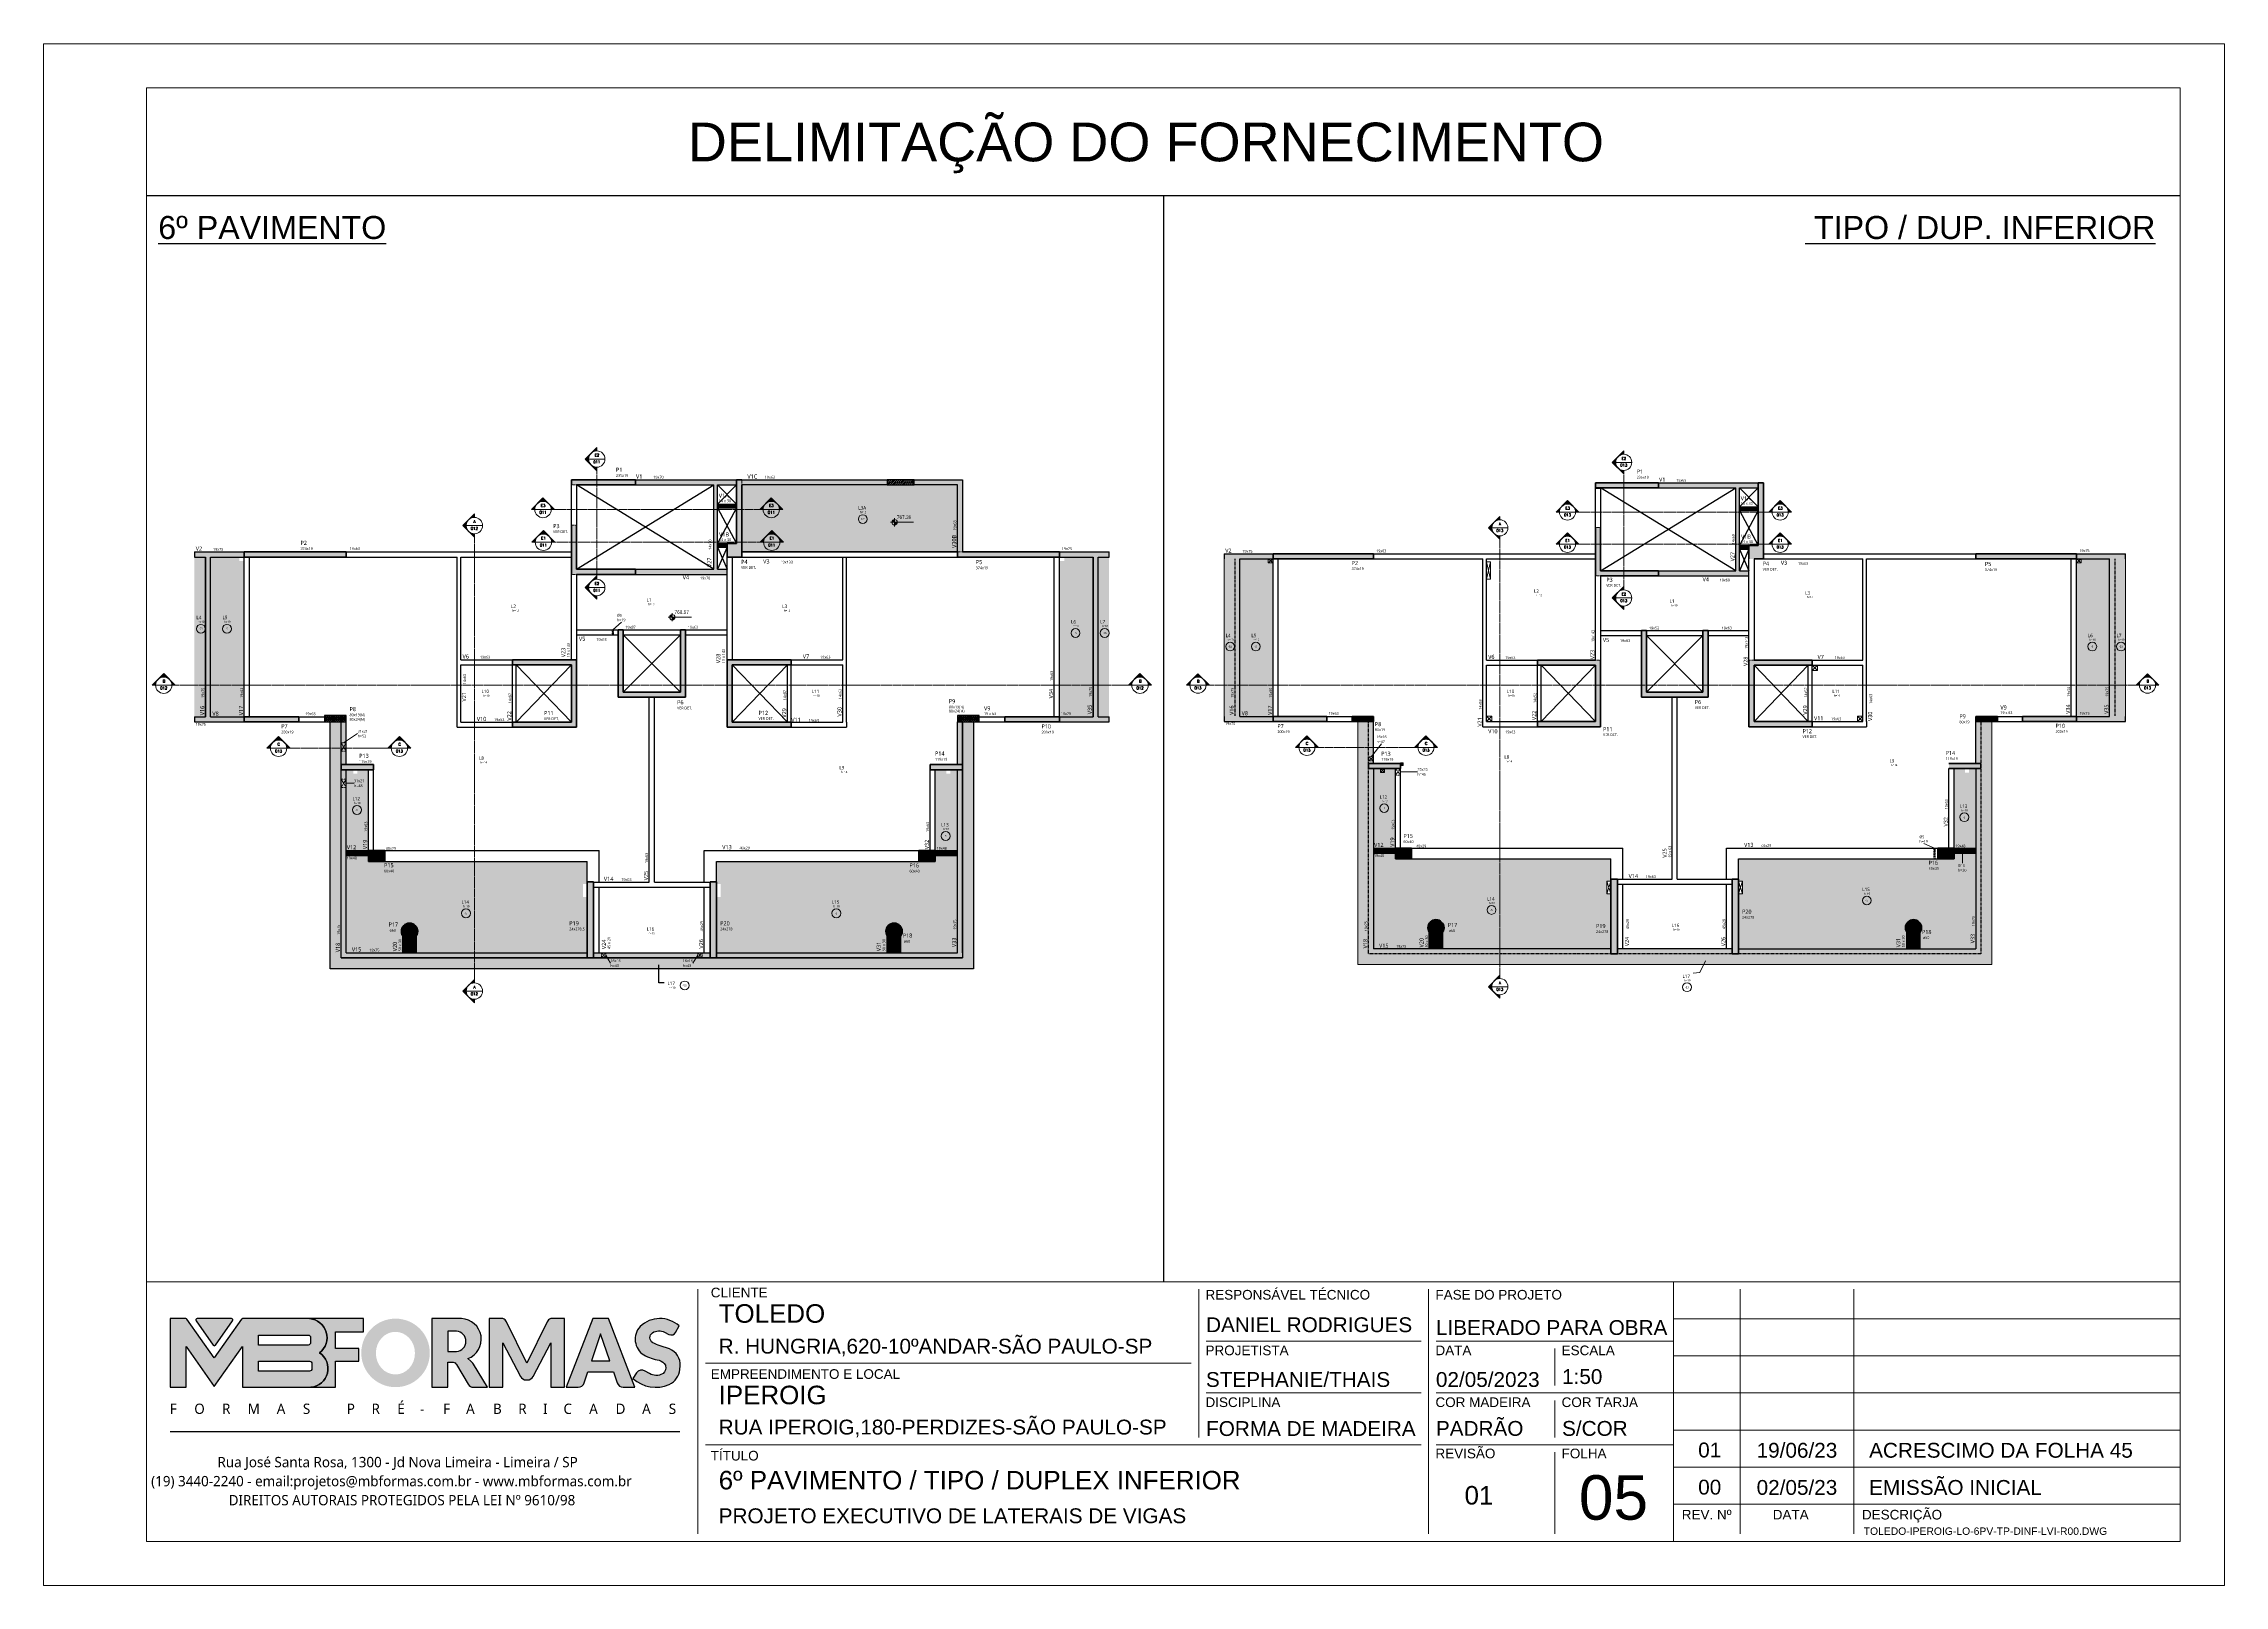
# Model space of a CAD drawing. Extents: x -23436 to 4767, y -4638 to 9755.
# Drawn here: x -19091 to -17606, y 7532 to 8582 of the extents above; entities that cross this region are included whole.
import ezdxf
from ezdxf.enums import TextEntityAlignment as Align

# ---------------------------------------------------------------- set-up
doc = ezdxf.new("R2010")
doc.units = 0
for name, pattern in [('Aligning Line', [0.635, 0.3175, -0.3175]), ('Centro de 6 mm', [1.32, 0.6, -0.24, 0.24, -0.24]), ('HIDDEN', [9.525, 6.35, -3.175]), ('Traço', [0.635, 0.3175, -0.3175])]:
    doc.linetypes.add(name, pattern=pattern)
doc.layers.get('0').update_dxf_attribs({"lineweight": 13})
for name, color, linetype, lineweight in [('A-DETL', 7, 'HIDDEN', 18), ('A-DETL-GENF', 7, 'Continuous', 18), ('A-FLOR', 7, 'Continuous', 18), ('A-FLOR-IDEN', 7, 'Continuous', 9), ('A-GENM', 7, 'Continuous', 18), ('A-GENM-HDLN', 7, 'Traço', 18), ('A-GENM-IDEN', 7, 'Continuous', 9), ('FOLHA MB', 7, 'Continuous', 13), ('G-ANNO-DIMS', 7, 'Continuous', 9), ('G-ANNO-SYMB', 7, 'Continuous', 9), ('N° Folha', 5, 'Continuous', 13), ('S-BEAM', 7, 'Continuous', 18), ('S-BEAM-IDEN', 7, 'Continuous', 9), ('S-COLS', 7, 'Continuous', 18), ('S-COLS-HDLN', 7, 'Traço', 18), ('S-COLS-IDEN', 7, 'Continuous', 9)]:
    doc.layers.add(name, color=color, linetype=linetype, lineweight=lineweight)
for name, color, linetype in [('MB Folha', 7, 'Continuous'), ('MB Logo', 255, 'Continuous'), ('Painéis', 200, 'Continuous'), ('Vigas', 3, 'Continuous')]:
    doc.layers.add(name, color=color, linetype=linetype)
doc.styles.add('Fira Sans_1', font='', dxfattribs={"height": 10})
doc.styles.add('Gadugi', font='gadugi.ttf', dxfattribs={"height": 15})
doc.styles.add('Gadugi_1', font='gadugi.ttf', dxfattribs={"height": 10})
doc.styles.add('Gadugi_2', font='gadugi.ttf', dxfattribs={"height": 0.2})
doc.styles.add('Gadugi_3', font='gadugi.ttf', dxfattribs={"height": 0.2})
doc.styles.add('Gadugi_4', font='gadugi.ttf', dxfattribs={"height": 7.5})
doc.styles.add('MB_C01', font='arial.ttf', dxfattribs={"height": 1.3})
doc.styles.add('MB_C02', font='arial.ttf', dxfattribs={"height": 2})
doc.styles.add('MB_C03', font='arial.ttf', dxfattribs={"height": 2.5})
doc.styles.add('MB_C04', font='arial.ttf', dxfattribs={"height": 6})
doc.styles.add('MtXpl_Lucida_Sans_Un', font='l_10646.ttf')
doc.styles.add('RICARDO', font='arial.ttf', dxfattribs={"width": 0.8})
doc.styles.add('RomanD', font='romand__.ttf', dxfattribs={"height": 10})
doc.styles.add('TQS_ARIAL', font='arial.ttf')
doc.styles.get('Fira Sans_1').set_extended_font_data('Fira Sans')
pattern_1 = [(45, (-18677.238, 8160.1346), (-0.6565486, 0.6565486), []), (135, (-18677.238, 8160.1346), (-0.6565486, -0.6565486), [])]
pattern_2 = [(45, (-18677.238, 8160.1346), (-0.6565486, 0.6565486), [])]

# ---------------------------------------------------------------- blocks, each defined once
blk = doc.blocks.new('MB-NOVO')
at = {"layer": 'MB Logo', "linetype": 'Continuous'}
h = blk.add_hatch(color=256, dxfattribs=at)
h.dxf.hatch_style = 1
h.set_gradient(color1=(242, 132, 69), color2=(247, 180, 141), rotation=90, tint=1)
h.paths.add_polyline_path([(-18529.6, 10980.8), (-18475.7, 10980.8, 0.706757), (-18468.7, 11008, 0.681802), (-18476.7, 11034.9), (-18529.4, 11034.9, 0.243712), (-18530.2, 11034.5), (-18551.7, 11003.9), (-18573.3, 11034.5, 0.243712), (-18574.1, 11034.9), (-18586.5, 11034.9), (-18586.5, 10980.8), (-18573.9, 10980.8), (-18573.9, 11012.9), (-18551.7, 10981.5), (-18529.6, 11012.9)])
h.paths.add_polyline_path([(-18516.8, 11014.1), (-18516.8, 11022), (-18477.8, 11022, -0.414214), (-18475.8, 11020), (-18475.8, 11016.1, -0.414214), (-18477.8, 11014.1)], flags=16)
h.paths.add_polyline_path([(-18516.8, 11001.4), (-18476.8, 11001.4, -0.414214), (-18474.8, 10999.4), (-18474.8, 10995.5, -0.414214), (-18476.8, 10993.5), (-18516.8, 10993.5)], flags=16)
at = {"layer": 'MB Logo', "true_color": 0x262626}
h = blk.add_hatch(color=250, dxfattribs=at)
h.dxf.hatch_style = 1
h.paths.add_polyline_path([(-18537.3, 11033.3, 0.60809), (-18538.1, 11034.9), (-18565.3, 11034.9, 0.60809), (-18566.1, 11033.3), (-18552.5, 11014, 0.518202), (-18550.9, 11014)])
h = blk.add_hatch(color=250, dxfattribs=at)
h.dxf.hatch_style = 1
h.paths.add_polyline_path([(-18456.2, 11011.3), (-18456.2, 11024.6), (-18434.2, 11024.6), (-18434.2, 11034.9), (-18476.7, 11034.9, -0.681802), (-18468.7, 11008, -0.706757), (-18475.7, 10980.8), (-18456.2, 10980.8), (-18456.2, 11001.4), (-18437.8, 11001.4), (-18437.8, 11011.3)])
h = blk.add_hatch(color=250, dxfattribs=at)
h.dxf.hatch_style = 1
h.paths.add_polyline_path([(-18435.9, 11007.9, 1), (-18381.9, 11007.9, 1)])
edge = h.paths.add_edge_path(flags=16)
edge.add_ellipse((-18409, 11007.7), major_axis=(0, 16.8), ratio=0.916255, start_angle=0, end_angle=360)
h = blk.add_hatch(color=250, dxfattribs=at)
h.dxf.hatch_style = 1
h.paths.add_polyline_path([(-18357, 11034.9), (-18380.2, 11034.9), (-18380.2, 10980.8), (-18367.6, 10980.8), (-18367.6, 11000.7), (-18363.4, 11000.7, -0.195765), (-18360.9, 10998.9), (-18351.8, 10983.2, 0.261385), (-18347.5, 10980.8), (-18336.4, 10980.8), (-18347.5, 10999, 0.082429), (-18349.6, 11001.5), (-18351.9, 11003.4, 0.81838)])
h.paths.add_polyline_path([(-18360.8, 11009), (-18367.6, 11009), (-18367.6, 11025), (-18360.8, 11025, -0.92578)], flags=16)
h = blk.add_hatch(color=250, dxfattribs=at)
h.dxf.hatch_style = 1
h.paths.add_polyline_path([(-18286.6, 11015.9), (-18286.6, 10980.8), (-18275.8, 10980.8), (-18275.8, 11034.9), (-18286.6, 11034.9, 0.216647), (-18289.4, 11032.4), (-18305.5, 10999.8), (-18321.6, 11032.7, 0.199908), (-18324.3, 11034.9), (-18335.2, 11034.9), (-18335.2, 10980.8), (-18324.3, 10980.8), (-18324.3, 11015.9), (-18310.4, 10989.3, 0.279644), (-18306, 10986.6, 0.340986), (-18300.5, 10989.3)])
h = blk.add_hatch(color=250, dxfattribs=at)
h.dxf.hatch_style = 1
h.paths.add_polyline_path([(-18274.4, 10980.8), (-18265, 10980.8, 0.322517), (-18260.2, 10984.3), (-18257.3, 10993), (-18237.2, 10993), (-18234.3, 10984.3, 0.322517), (-18229.5, 10980.8), (-18220.3, 10980.8), (-18241.2, 11034.9), (-18253.4, 11034.9)])
h.paths.add_polyline_path([(-18254.4, 11001.6), (-18247.3, 11023), (-18240.1, 11001.6)], flags=16)
h = blk.add_hatch(color=250, dxfattribs=at)
h.dxf.hatch_style = 1
h.paths.add_polyline_path([(-18206, 11024, -0.247671), (-18196.9, 11024.3), (-18193.5, 11022.5, 0.40799), (-18188.2, 11024.1), (-18185.4, 11029.1, 0.392837), (-18216.2, 11028.7, 0.467779), (-18213.3, 11006.3, 0.077523), (-18201.2, 11002.1, -0.214206), (-18196.1, 10997.9, -0.284295), (-18198.2, 10991.4, -0.26924), (-18208.8, 10991.6), (-18212.2, 10993.6, 0.407727), (-18219, 10992.1), (-18221.8, 10987.7, 0.296878), (-18193.2, 10983.1, 0.272251), (-18184.9, 10995.3), (-18184.6, 10997.9, 0.348906), (-18193.7, 11011.2), (-18200.4, 11013.5, -0.045018), (-18205.8, 11015.7, -0.618284)])
at = {"layer": 'MB Logo', "linetype": 'Continuous'}
blk.add_line((-18586.5, 10945.9), (-18184.8, 10945.9), dxfattribs=at)
at = {"layer": 'MB Logo', "color": 23, "linetype": 'Continuous', "true_color": 0xf28445}
for points in [[(-18573.3, 11034.5, 0.243712), (-18574.1, 11034.9), (-18586.5, 11034.9), (-18586.5, 10980.8), (-18573.9, 10980.8), (-18573.9, 11012.9), (-18551.7, 10981.5), (-18529.6, 11012.9), (-18529.6, 10980.8), (-18475.7, 10980.8, 0.706757), (-18468.7, 11008, 0.681802), (-18476.7, 11034.9), (-18529.4, 11034.9, 0.243712), (-18530.2, 11034.5), (-18551.7, 11003.9)], [(-18516.8, 11022), (-18477.8, 11022, -0.414214), (-18475.8, 11020), (-18475.8, 11016.1, -0.414214), (-18477.8, 11014.1), (-18516.8, 11014.1)], [(-18516.8, 11001.4), (-18476.8, 11001.4, -0.414214), (-18474.8, 10999.4), (-18474.8, 10995.5, -0.414214), (-18476.8, 10993.5), (-18516.8, 10993.5)]]:
    blk.add_lwpolyline(points, format="xyb", close=True, dxfattribs=at)
at = {"layer": 'MB Logo', "color": 250, "true_color": 0x262626}
for points in [[(-18537.3, 11033.3, 0.60809), (-18538.1, 11034.9), (-18565.3, 11034.9, 0.60809), (-18566.1, 11033.3), (-18552.5, 11014, 0.518202), (-18550.9, 11014)], [(-18437.8, 11011.3), (-18456.2, 11011.3), (-18456.2, 11024.6), (-18434.2, 11024.6), (-18434.2, 11034.9), (-18476.7, 11034.9, -0.681802), (-18468.7, 11008, -0.706757), (-18475.7, 10980.8), (-18456.2, 10980.8), (-18456.2, 11001.4), (-18437.8, 11001.4)], [(-18347.5, 10980.8), (-18336.4, 10980.8), (-18347.5, 10999, 0.082429), (-18349.6, 11001.5), (-18351.9, 11003.4, 0.81838), (-18357, 11034.9), (-18380.2, 11034.9), (-18380.2, 10980.8), (-18367.6, 10980.8), (-18367.6, 11000.7), (-18363.4, 11000.7, -0.209789), (-18360.8, 10998.7), (-18351.8, 10983.2, 0.261385)], [(-18286.6, 11015.9), (-18286.6, 10980.8), (-18275.8, 10980.8), (-18275.8, 11034.9), (-18286.6, 11034.9, 0.216647), (-18289.4, 11032.4), (-18305.5, 10999.8), (-18321.5, 11032.4, 0.216647), (-18324.3, 11034.9), (-18335.2, 11034.9), (-18335.2, 10980.8), (-18324.3, 10980.8), (-18324.3, 11015.9), (-18310.4, 10989.3, 0.279644), (-18306, 10986.6), (-18304.9, 10986.6, 0.279644), (-18300.5, 10989.3)], [(-18265, 10980.8, 0.322517), (-18260.2, 10984.3), (-18257.3, 10993), (-18237.2, 10993), (-18234.3, 10984.3, 0.322517), (-18229.5, 10980.8), (-18220.3, 10980.8), (-18241.2, 11034.9), (-18253.4, 11034.9), (-18274.4, 10980.8)], [(-18206.2, 11015.9, -0.549626), (-18206.4, 11023.8, -0.258723), (-18196.9, 11024.3), (-18193.5, 11022.5, 0.40799), (-18188.2, 11024.1), (-18185.4, 11029.1, 0.392837), (-18216.2, 11028.7, 0.467779), (-18213.3, 11006.3, 0.077523), (-18201.2, 11002.1, -0.203897), (-18196.3, 10998.2), (-18196.1, 10997.8, -0.267611), (-18198, 10991.6), (-18198.5, 10991.3, -0.261145), (-18208.8, 10991.6), (-18212.2, 10993.6, 0.407727), (-18219, 10992.1), (-18221.8, 10987.7, 0.296878), (-18193.2, 10983.1, 0.265963), (-18184.9, 10994.9), (-18184.7, 10997.6, 0.340466), (-18193.1, 11011), (-18200.4, 11013.5, -0.049298)], [(-18367.6, 11009), (-18360.8, 11009, 0.92578), (-18360.8, 11025), (-18367.6, 11025)]]:
    blk.add_lwpolyline(points, format="xyb", close=True, dxfattribs=at)
blk.add_lwpolyline([(-18247.3, 11023), (-18254.4, 11001.6), (-18240.1, 11001.6)], close=True, dxfattribs=at)
at = {"layer": 'MB Logo', "color": 250, "true_color": 0x262626, "style": 'MtXpl_Lucida_Sans_Un'}
for s, height, p in [('F', 8.12, (-18586.8, 10959.8)), ('O', 8.12, (-18567.5, 10959.8)), ('R', 8.12, (-18545.6, 10959.8)), ('M', 8.12, (-18525.4, 10959.8)), ('A', 8.12, (-18502.5, 10959.8)), ('S', 8.12, (-18481.9, 10959.8)), ('P', 8.12, (-18447.3, 10959.8)), ('R', 8.12, (-18427.8, 10959.8)), ('É', 8.12, (-18407.5, 10959.8)), ('-', 8.12, (-18389.6, 10959.8)), ('F', 8.12, (-18371.4, 10959.8)), ('A', 8.12, (-18353.3, 10959.8)), ('B', 8.12, (-18332.1, 10959.8)), ('R', 8.12, (-18312.2, 10959.8)), ('I', 8.12, (-18292.7, 10959.8)), ('C', 8.12, (-18276.6, 10959.8)), ('A', 8.12, (-18256.3, 10959.8)), ('D', 8.12, (-18235.5, 10959.8)), ('A', 8.12, (-18214.6, 10959.8)), ('S', 8.12, (-18193.6, 10959.8)), ('DIREITOS AUTORAIS PROTEGIDOS PELA LEI Nº 9610/98', 8.122, (-18540.4, 10887.8))]:
    blk.add_text(s, height=height, dxfattribs=at).set_placement(p)
at = {"layer": 'MB Logo', "style": 'MtXpl_Lucida_Sans_Un'}
for s, p in [('Rua José Santa Rosa, 1300 - Jd Nova Limeira - Limeira / SP', (-18549.2, 10917.8)), ('(19) 3440-2240 - email:projetos@mbformas.com.br - www.mbformas.com.br', (-18601.5, 10902.8))]:
    blk.add_text(s, height=8.122, dxfattribs=at).set_placement(p)
blk = doc.blocks.new('A$C169d8357')
at = {"layer": 'FOLHA MB', "color": 1}
for p, q in [((1109.8, 356.7), (70, 356.7)), ((1109.8, 356.7), (1109.8, 179.9)), ((1455, 356.7), (1109.8, 356.7)), ((445.6, 351.7), (445.6, 185)), ((786.6, 351.7), (786.6, 250.7)), ((943.1, 351.7), (943.1, 185)), ((1155.3, 185), (1155.3, 351.7)), ((1232.6, 351.7), (1232.6, 185)), ((1455, 331.5), (1109.8, 331.5)), ((938.1, 316.3), (791.6, 316.3)), ((1109.8, 316.3), (948.2, 316.3)), ((781.5, 301.2), (450.7, 301.2)), ((1029, 311.3), (1029, 286)), ((1455, 306.2), (1109.8, 306.2)), ((938.1, 281), (791.6, 281)), ((1109.8, 281), (948.2, 281)), ((1029, 275.9), (1029, 250.7)), ((1455, 281), (1109.8, 281)), ((1455, 255.7), (1109.8, 255.7)), ((938.1, 245.6), (450.7, 245.6)), ((1109.8, 245.6), (948.2, 245.6)), ((1029, 240.6), (1029, 185)), ((1455, 230.4), (1109.8, 230.4)), ((1455, 205.2), (1109.8, 205.2))]:
    blk.add_line(p, q, dxfattribs=at)
for points in [[(0, 1199.9), (0, 149.9), (1485, 149.9), (1485, 1199.9)], [(70, 1169.9), (70, 179.9), (1455, 179.9), (1455, 1169.9)]]:
    blk.add_lwpolyline(points, close=True, dxfattribs=at)
at = {"layer": 'MB Logo', "xscale": 0.8642040370897565, "yscale": 0.8642040370897565, "zscale": 0.8642040370897565}
blk.add_blockref('MB-NOVO', (16148.7, -9204.8), dxfattribs=at)
at = {"layer": 'FOLHA MB', "color": 6}
for s, height, style, p in [('CLIENTE', 6.57, 'MB_C01', (454.3, 346.1)), ('RESPONSÁVEL TÉCNICO', 6.566, 'MB_C01', (791.2, 344.6)), ('FASE DO PROJETO', 6.566, 'MB_C01', (947.8, 344.6)), ('R. HUNGRIA,620-10ºANDAR-SÃO PAULO-SP', 10.102, 'MB_C02', (459.7, 307.8)), ('PROJETISTA', 6.57, 'MB_C01', (791.2, 306.7)), ('DATA', 6.57, 'MB_C01', (947.8, 306.7)), ('ESCALA', 6.57, 'MB_C01', (1033.7, 306.7)), ('EMPREENDIMENTO E LOCAL', 6.566, 'MB_C01', (454.3, 290.6)), ('DISCIPLINA', 6.57, 'MB_C01', (791.2, 271.4)), ('COR MADEIRA', 6.566, 'MB_C01', (947.8, 271.4)), ('COR TARJA', 6.57, 'MB_C01', (1033.7, 271.4)), ('RUA IPEROIG,180-PERDIZES-SÃO PAULO-SP', 10.102, 'MB_C02', (459.7, 252.7)), ('TÍTULO', 6.57, 'MB_C01', (454.3, 235)), ('REVISÃO', 6.57, 'MB_C01', (947.8, 236.5)), ('FOLHA', 6.57, 'MB_C01', (1033.7, 236.5)), ('PROJETO EXECUTIVO DE LATERAIS DE VIGAS', 10.102, 'MB_C02', (459.7, 192.3))]:
    blk.add_text(s, height=height, dxfattribs=dict(at, style=style)).set_placement(p)
at = {"layer": 'FOLHA MB', "color": 5}
for s, height, style, p in [('TOLEDO', 12.63, 'MB_C03', (459.7, 328.8)), ('DANIEL RODRIGUES', 10.102, 'MB_C02', (791.6, 322.4)), ('LIBERADO PARA OBRA', 10.102, 'MB_C02', (948.1, 320.5)), ('1:50', 10.1, 'MB_C02', (1034, 287.1)), ('IPEROIG', 12.63, 'MB_C03', (459.7, 273.3)), ('STEPHANIE/THAIS', 10.102, 'MB_C02', (791.5, 285.1)), ('02/05/2023', 10.1, 'MB_C02', (948.1, 285.1)), ('FORMA DE MADEIRA', 10.102, 'MB_C02', (791.6, 251.7)), ('PADRÃO', 10.1, 'MB_C02', (948.1, 251.8)), ('S/COR', 10.1, 'MB_C02', (1034, 251.8)), ('01', 10.1, 'MB_C02', (1126.7, 237.1)), ('19/06/23', 10.1, 'MB_C02', (1166.5, 236.9)), ('ACRESCIMO DA FOLHA 45', 10.102, 'MB_C02', (1243.1, 236.9)), ('6º PAVIMENTO / TIPO / DUPLEX INFERIOR', 12.628, 'MB_C03', (459.7, 215.3)), ('EMISSÃO INICIAL', 10.102, 'MB_C02', (1243.1, 211.6)), ('01', 12.63, 'MB_C03', (967.6, 205)), ('00', 10.1, 'MB_C02', (1126.7, 211.8)), ('02/05/23', 10.1, 'MB_C02', (1166.5, 211.6))]:
    blk.add_text(s, height=height, dxfattribs=dict(at, style=style)).set_placement(p)
at = {"layer": 'FOLHA MB', "color": 6, "style": 'MB_C01'}
for s, p in [('REV. Nº', (1132.5, 198.1)), ('DATA', (1189.7, 198.1)), ('DESCRIÇÃO', (1265.5, 198.1))]:
    blk.add_text(s, height=6.57, dxfattribs=at).set_placement(p, align=Align.MIDDLE_CENTER)
at = {"layer": 'FOLHA MB', "insert": (1239.4, 189.4), "char_height": 5.051, "width": 210.818, "attachment_point": 1, "style": 'MB_C04'}
blk.add_mtext('TOLEDO-IPEROIG-LO-6PV-TP-DINF-LVI-R00.DWG', dxfattribs=at)
blk = doc.blocks.new('PED_FURO_RETANGULAR_R04_2020 _INSTÂNCIA_ - FURO RET-3739415-PL K 100 - FORMA DO 6º PAVIMENTO')
at = {"layer": 'A-GENM-HDLN'}
for p, q in [((-8, 9.5), (8, -9.5)), ((-8, -9.5), (8, 9.5)), ((-8, -9.5), (-8, 9.5)), ((8, 9.5), (8, -9.5))]:
    blk.add_line(p, q, dxfattribs=at)
blk = doc.blocks.new('PED_FURO_RETANGULAR_R04_2020 _INSTÂNCIA_ - FURO RET-3740355-PL K 100 - FORMA DO 6º PAVIMENTO')
at = {"layer": 'A-GENM-HDLN'}
for p, q in [((-15.5, 9.5), (15.5, -9.5)), ((-15.5, -9.5), (15.5, 9.5)), ((-15.5, -9.5), (-15.5, 9.5)), ((15.5, 9.5), (15.5, -9.5))]:
    blk.add_line(p, q, dxfattribs=at)
blk = doc.blocks.new('PED_FURO_RETANGULAR_R04_2020 _INSTÂNCIA_ - FURO RET-3739772-PL K 100 - FORMA DO 6º PAVIMENTO')
at = {"layer": 'A-GENM-HDLN'}
for p, q in [((-15.5, 9.5), (15.5, -9.5)), ((-15.5, -9.5), (15.5, 9.5)), ((-15.5, -9.5), (-15.5, 9.5)), ((15.5, 9.5), (15.5, -9.5))]:
    blk.add_line(p, q, dxfattribs=at)
blk = doc.blocks.new('PED_FURO_CIRCULAR_R04_2020 _INSTÂNCIA_ - FURO CIRC-3742523-PL K 100 - FORMA DO 6º PAVIMENTO')
at = {"layer": 'A-GENM-HDLN'}
for p, q in [((2.5, -9.5), (-2.5, 9.5)), ((-2.5, -9.5), (2.5, 9.5)), ((-2.5, -9.5), (-2.5, 9.5)), ((2.5, 9.5), (2.5, -9.5))]:
    blk.add_line(p, q, dxfattribs=at)
blk = doc.blocks.new('PED_TAG_PILAR_R03 - PILAR VER DET_-2523782-PL K 100 - FORMA DO 6º PAVIMENTO')
at = {"layer": 'S-COLS-IDEN', "insert": (0.11, -0.63), "char_height": 0.2, "width": 1.3709, "attachment_point": 1, "style": 'Gadugi_2'}
blk.add_mtext('VER DET.', dxfattribs=at)
blk = doc.blocks.new('PED_TAG_LAJE_R01 - TÍTULO_ESPESSURA_REBAIXO-2413107-PL K 100 - FORMA DO 6º PAVIMENTO')
at = {"layer": 'A-FLOR-IDEN'}
blk.add_circle((-0.05, -0.67), 0.325, dxfattribs=at)
blk = doc.blocks.new('PED_TAG_LAJE_R01 - TÍTULO_ESPESSURA_REBAIXO _LADO_-2413119-PL K 100 - FORMA DO 6º PAVIMENTO')
at = {"layer": 'A-FLOR-IDEN'}
blk.add_circle((0.89, 0), 0.325, dxfattribs=at)
blk = doc.blocks.new('Corte - M_Cabeça do corte - Preenchida-2060824-PL K 100 - FORMA DO 6º PAVIMENTO')
at = {"layer": 'G-ANNO-SYMB'}
h = blk.add_hatch(color=256, dxfattribs=at)
edge = h.paths.add_edge_path(flags=0)
edge.add_line((-1.45, 0), (-1.02, 0.42))
edge.add_arc((-0.6, 0), 0.6, 135, 180)
edge.add_line((-1.2, 0), (-1.45, 0))
h = blk.add_hatch(color=256, dxfattribs=at)
edge = h.paths.add_edge_path(flags=0)
edge.add_line((-0.6, 0.85), (-0.6, 0.6))
edge.add_arc((-0.6, 0), 0.6, 90, 135)
edge.add_line((-1.02, 0.42), (-0.6, 0.85))
h = blk.add_hatch(color=256, dxfattribs=at)
edge = h.paths.add_edge_path(flags=0)
edge.add_line((-0.6, 0.85), (-0.18, 0.42))
edge.add_arc((-0.6, 0), 0.6, 45, 90)
edge.add_line((-0.6, 0.6), (-0.6, 0.85))
h = blk.add_hatch(color=256, dxfattribs=at)
edge = h.paths.add_edge_path(flags=0)
edge.add_line((0.25, 0), (0, 0))
edge.add_arc((-0.6, 0), 0.6, 360, 405)
edge.add_line((-0.18, 0.42), (0.25, 0))
for p, q in [((-0.6, 0.85), (-1.45, 0)), ((-1.02, 0.42), (-1.45, 0)), ((-1.45, 0), (-1.2, 0)), ((-0.6, 0.85), (-1.02, 0.42)), ((-0.6, 0.85), (0.25, 0)), ((-0.6, 0.6), (-0.6, 0.85)), ((-0.6, 0.85), (-0.6, 0.6)), ((-0.18, 0.42), (-0.6, 0.85)), ((0.25, 0), (-0.18, 0.42)), ((0, 0), (0.25, 0)), ((-1.2, 0), (-1.45, 0)), ((0, 0), (0.25, 0))]:
    blk.add_line(p, q, dxfattribs=at)
for start, end in [(360, 180), (135, 180), (180, 360), (90, 135), (45, 90), (360, 45)]:
    blk.add_arc((-0.6, 0), 0.6, start, end, dxfattribs=at)
blk = doc.blocks.new('Elevações de ponto - M_Cota de elevação - Alvo preenchido-10609-PL K 100 - FORMA DO 6º PAVIMENTO')
at = {"layer": 'G-ANNO-DIMS'}
h = blk.add_hatch(color=256, dxfattribs=at)
edge = h.paths.add_edge_path(flags=0)
edge.add_line((0, 0), (-0.2, 0))
edge.add_arc((0, 0), 0.2, 90, 180, ccw=False)
edge.add_line((0, 0.2), (0, 0))
h = blk.add_hatch(color=256, dxfattribs=at)
edge = h.paths.add_edge_path(flags=0)
edge.add_line((0, 0), (0.2, 0))
edge.add_arc((0, 0), 0.2, 270, 360, ccw=False)
edge.add_line((0, -0.2), (0, 0))
for p, q in [((-0.3, 0), (1.4, 0)), ((0, -0.3), (0, 0.3))]:
    blk.add_line(p, q, dxfattribs=at)
blk.add_circle((0, 0), 0.2, dxfattribs=at)
blk = doc.blocks.new('PED_FURO_RETANGULAR_R04_2020 _INSTÂNCIA_ - FURO RET-3754116-PL100 - FORMA DO PAVIMENTO TIPO')
at = {"layer": 'A-GENM-HDLN'}
for p, q in [((-8, 9.5), (8, -9.5)), ((-8, -9.5), (8, 9.5)), ((-8, -9.5), (-8, 9.5)), ((-8, 9.5), (8, 9.5)), ((8, 9.5), (8, -9.5))]:
    blk.add_line(p, q, dxfattribs=at)
blk = doc.blocks.new('PED_FURO_RETANGULAR_R04_2020 _INSTÂNCIA_ - FURO RET-3755454-PL100 - FORMA DO PAVIMENTO TIPO')
at = {"layer": 'A-GENM-HDLN'}
for p, q in [((-12.5, 9.5), (12.5, -9.5)), ((-12.5, -9.5), (12.5, 9.5)), ((-12.5, -9.5), (-12.5, 9.5))]:
    blk.add_line(p, q, dxfattribs=at)
blk = doc.blocks.new('PED_FURO_CIRCULAR_R04_2020 _INSTÂNCIA_ - FURO CIRC-3757155-PL100 - FORMA DO PAVIMENTO TIPO')
at = {"layer": 'A-GENM-HDLN'}
for p, q in [((7.5, -9.5), (-7.5, 9.5)), ((-7.5, -9.5), (7.5, 9.5)), ((-7.5, -9.5), (-7.5, 9.5)), ((7.5, 9.5), (7.5, -9.5))]:
    blk.add_line(p, q, dxfattribs=at)
blk = doc.blocks.new('PED_FURO_CIRCULAR_R04_2020 _INSTÂNCIA_ - FURO CIRC-3759319-PL100 - FORMA DO PAVIMENTO TIPO')
at = {"layer": 'A-GENM-HDLN'}
for p, q in [((2.5, -20), (-2.5, 20)), ((-2.5, -20), (2.5, 20)), ((-2.5, -20), (-2.5, 20)), ((2.5, 20), (2.5, -20))]:
    blk.add_line(p, q, dxfattribs=at)
blk = doc.blocks.new('PED_TAG_LAJE_R01 - TÍTULO_ESPESSURA_REBAIXO-2413107-PL100 - FORMA DO PAVIMENTO TIPO')
at = {"layer": 'A-FLOR-IDEN'}
blk.add_circle((-0.05, -0.67), 0.325, dxfattribs=at)
blk = doc.blocks.new('PED_TAG_PILAR_R03 - PILAR VER DET_-2523782-PL100 - FORMA DO PAVIMENTO TIPO')
at = {"layer": 'S-COLS-IDEN', "insert": (0.11, -0.63), "char_height": 0.2, "width": 1.3709, "attachment_point": 1, "style": 'Gadugi_4'}
blk.add_mtext('VER DET.', dxfattribs=at)
blk = doc.blocks.new('Corte - M_Cabeça do corte - Preenchida-2060824-PL100 - FORMA DO PAVIMENTO TIPO')
at = {"layer": 'G-ANNO-SYMB'}
h = blk.add_hatch(color=256, dxfattribs=at)
edge = h.paths.add_edge_path(flags=0)
edge.add_line((-1.45, 0), (-1.02, 0.42))
edge.add_arc((-0.6, 0), 0.6, 135, 180)
edge.add_line((-1.2, 0), (-1.45, 0))
h = blk.add_hatch(color=256, dxfattribs=at)
edge = h.paths.add_edge_path(flags=0)
edge.add_line((-0.6, 0.85), (-0.6, 0.6))
edge.add_arc((-0.6, 0), 0.6, 90, 135)
edge.add_line((-1.02, 0.42), (-0.6, 0.85))
h = blk.add_hatch(color=256, dxfattribs=at)
edge = h.paths.add_edge_path(flags=0)
edge.add_line((-0.6, 0.85), (-0.18, 0.42))
edge.add_arc((-0.6, 0), 0.6, 45, 90)
edge.add_line((-0.6, 0.6), (-0.6, 0.85))
h = blk.add_hatch(color=256, dxfattribs=at)
edge = h.paths.add_edge_path(flags=0)
edge.add_line((0.25, 0), (0, 0))
edge.add_arc((-0.6, 0), 0.6, 360, 405)
edge.add_line((-0.18, 0.42), (0.25, 0))
for p, q in [((-0.6, 0.85), (-1.45, 0)), ((-1.02, 0.42), (-1.45, 0)), ((-1.45, 0), (-1.2, 0)), ((-0.6, 0.85), (-1.02, 0.42)), ((-0.6, 0.85), (0.25, 0)), ((-0.6, 0.6), (-0.6, 0.85)), ((-0.6, 0.85), (-0.6, 0.6)), ((-0.18, 0.42), (-0.6, 0.85)), ((0.25, 0), (-0.18, 0.42)), ((0, 0), (0.25, 0)), ((-1.2, 0), (-1.45, 0)), ((0, 0), (0.25, 0))]:
    blk.add_line(p, q, dxfattribs=at)
for start, end in [(360, 180), (135, 180), (180, 360), (90, 135), (45, 90), (360, 45)]:
    blk.add_arc((-0.6, 0), 0.6, start, end, dxfattribs=at)

msp = doc.modelspace()

# ---------------------------------------------------------------- hatches: boundary and pattern name
at = {"layer": 'A-DETL', "linetype": 'Continuous', "true_color": 0xccffcc}
for points in [[(-18981.23, 8123.78), (-18977.7, 8123.78), (-18977.7, 8232.6), (-18981.23, 8232.6)], [(-18373.25, 8123.78), (-18373.25, 8232.6), (-18376.78, 8232.6), (-18376.78, 8123.78)]]:
    msp.add_hatch(color=254, dxfattribs=at).paths.add_polyline_path(points, flags=0)
at = {"layer": 'A-DETL-GENF', "true_color": 0x808080}
h = msp.add_hatch(dxfattribs=at)
h.set_pattern_fill('FP_2', color=8, scale=0.1857, style=0, pattern_type=2)
h.set_pattern_definition(pattern_2)
h.paths.add_polyline_path([(-18498.5, 8281.72), (-18498.5, 8285.25), (-18517.07, 8285.25), (-18517.07, 8281.72)], flags=0)
h = msp.add_hatch(dxfattribs=at)
h.set_pattern_fill('FP_2', color=8, scale=0.1857, style=0, pattern_type=2)
h.set_pattern_definition(pattern_2)
h.paths.add_polyline_path([(-18885.31, 8123.78), (-18885.31, 8124.71), (-18900.17, 8124.71), (-18900.17, 8123.78)], flags=0)
at = {"layer": 'A-DETL-GENF', "true_color": 0x0000ff}
h = msp.add_hatch(dxfattribs=at)
h.set_pattern_fill('FP_1', color=5, scale=0.1857, style=0, pattern_type=2)
h.set_pattern_definition(pattern_1)
h.paths.add_polyline_path([(-18885.31, 8120.26), (-18885.31, 8123.78), (-18900.17, 8123.78), (-18900.17, 8120.26)], flags=0)
at = {"layer": 'A-DETL-GENF', "true_color": 0x808080}
h = msp.add_hatch(dxfattribs=at)
h.set_pattern_fill('FP_2', color=8, scale=0.1857, style=0, pattern_type=2)
h.set_pattern_definition(pattern_2)
h.paths.add_polyline_path([(-18454.31, 8123.78), (-18454.31, 8124.71), (-18469.16, 8124.71), (-18469.16, 8123.78)], flags=0)
at = {"layer": 'A-DETL-GENF', "true_color": 0x0000ff}
h = msp.add_hatch(dxfattribs=at)
h.set_pattern_fill('FP_1', color=5, scale=0.1857, style=0, pattern_type=2)
h.set_pattern_definition(pattern_1)
h.paths.add_polyline_path([(-18454.31, 8120.26), (-18454.31, 8123.78), (-18469.16, 8123.78), (-18469.16, 8120.26)], flags=0)
at = {"layer": 'A-FLOR', "true_color": 0xc7c8ca}
for points in [[(-18527, 8236.13), (-18469.16, 8236.13), (-18469.16, 8281.72), (-18615.96, 8281.72), (-18615.96, 8236.13), (-18561.79, 8236.13)], [(-18988.66, 8123.78), (-18981.23, 8123.78), (-18981.23, 8232.6), (-18988.66, 8232.6)], [(-18954.77, 8123.78), (-18954.77, 8229.83), (-18958.11, 8229.83), (-18958.11, 8232.6), (-18977.7, 8232.6), (-18977.7, 8123.78)], [(-18376.78, 8123.78), (-18376.78, 8232.6), (-18396.39, 8232.6), (-18396.39, 8229.83), (-18399.71, 8229.83), (-18399.71, 8123.78), (-18387.85, 8123.78)], [(-18373.25, 8123.78), (-18365.82, 8123.78), (-18365.82, 8232.6), (-18373.25, 8232.6)], [(-18287.57, 8124.1), (-18280.25, 8124.1), (-18280.25, 8231.34), (-18287.57, 8231.34)], [(-18254.17, 8124.1), (-18254.17, 8228.6), (-18257.47, 8228.6), (-18257.47, 8231.34), (-18276.77, 8231.34), (-18276.77, 8124.1), (-18270.01, 8124.1)], [(-17684.56, 8124.1), (-17684.56, 8231.34), (-17703.87, 8231.34), (-17703.87, 8228.6), (-17707.17, 8228.6), (-17707.17, 8124.1)], [(-17681.09, 8124.1), (-17673.77, 8124.1), (-17673.77, 8231.34), (-17681.09, 8231.34)], [(-18896.27, 7952.2), (-18458.2, 7952.2), (-18458.2, 8120.26), (-18465.63, 8120.26), (-18465.63, 7959.63), (-18888.84, 7959.63), (-18888.84, 8120.26), (-18896.27, 8120.26), (-18896.27, 8009.41)], [(-17764.81, 7955), (-17764.81, 8120.62), (-17772.13, 8120.62), (-17772.13, 7962.32), (-18189.2, 7962.32), (-18189.2, 8120.62), (-18196.52, 8120.62), (-18196.52, 7955), (-17782.43, 7955)], [(-18874.88, 8032.79), (-18870.27, 8032.79), (-18870.27, 8087.76), (-18877.79, 8087.76), (-18877.79, 8084.99), (-18880.5, 8084.99), (-18880.5, 8087.76), (-18885.31, 8087.76), (-18885.31, 8032.79)], [(-18484.2, 8032.79), (-18469.16, 8032.79), (-18469.16, 8087.76), (-18474, 8087.76), (-18474, 8084.99), (-18476.79, 8084.99), (-18476.79, 8087.76), (-18484.2, 8087.76), (-18484.2, 8056.36)], [(-18177, 8034.42), (-18170.9, 8034.42), (-18170.9, 8088.59), (-18178.23, 8088.59), (-18178.23, 8085.86), (-18180.98, 8085.86), (-18180.98, 8088.59), (-18185.73, 8088.59), (-18185.73, 8034.42), (-18177.33, 8034.42)], [(-17790.43, 8034.42), (-17775.61, 8034.42), (-17775.61, 8088.59), (-17780.36, 8088.59), (-17780.36, 8085.86), (-17783.1, 8085.86), (-17783.1, 8088.59), (-17790.43, 8088.59), (-17790.43, 8034.66)], [(-18885.31, 7963.15), (-18846.87, 7963.15), (-18846.87, 7974.65), (-18847.38, 7975.61), (-18847.7, 7976.65), (-18847.8, 7977.73), (-18847.7, 7978.82), (-18847.38, 7979.86), (-18846.86, 7980.83), (-18846.17, 7981.67), (-18845.33, 7982.36), (-18844.36, 7982.88), (-18843.32, 7983.19), (-18842.23, 7983.3), (-18841.15, 7983.19), (-18840.09, 7982.87), (-18839.14, 7982.36), (-18838.29, 7981.67), (-18837.6, 7980.83), (-18837.09, 7979.86), (-18836.77, 7978.82), (-18836.66, 7977.73), (-18836.77, 7976.64), (-18837.09, 7975.6), (-18837.59, 7974.64), (-18837.59, 7963.15), (-18721.34, 7963.15), (-18721.34, 8001.05), (-18724.13, 8001.05), (-18724.13, 8009.96), (-18721.34, 8009.96), (-18721.34, 8025.36), (-18870.27, 8025.36), (-18870.27, 8029.26), (-18885.31, 8029.26), (-18885.31, 8009.41)], [(-18633.13, 7963.15), (-18516.89, 7963.15), (-18516.89, 7974.65), (-18517.4, 7975.61), (-18517.71, 7976.65), (-18517.81, 7977.73), (-18517.71, 7978.82), (-18517.39, 7979.86), (-18516.88, 7980.83), (-18516.18, 7981.67), (-18515.34, 7982.36), (-18514.38, 7982.88), (-18513.33, 7983.19), (-18512.24, 7983.3), (-18511.16, 7983.19), (-18510.11, 7982.88), (-18509.15, 7982.36), (-18508.3, 7981.67), (-18507.61, 7980.83), (-18507.1, 7979.86), (-18506.78, 7978.82), (-18506.67, 7977.73), (-18506.78, 7976.64), (-18507.1, 7975.6), (-18507.6, 7974.64), (-18507.6, 7963.15), (-18469.16, 7963.15), (-18469.16, 8029.26), (-18484.2, 8029.26), (-18484.2, 8025.36), (-18633.13, 8025.36), (-18633.13, 8009.96), (-18630.37, 8009.96), (-18630.37, 8001.05), (-18633.13, 8001.05)], [(-18138.69, 7965.8), (-18024.13, 7965.8), (-18024.13, 8003.14), (-18026.88, 8003.14), (-18026.88, 8011.92), (-18024.13, 8011.92), (-18024.13, 8027.1), (-18170.9, 8027.1), (-18170.9, 8030.95), (-18185.73, 8030.95), (-18185.73, 7965.8), (-18147.84, 7965.8), (-18147.84, 7977.13), (-18148.35, 7978.07), (-18148.66, 7979.1), (-18148.76, 7980.16), (-18148.65, 7981.23), (-18148.34, 7982.26), (-18147.83, 7983.21), (-18147.15, 7984.04), (-18146.32, 7984.73), (-18145.37, 7985.23), (-18144.34, 7985.55), (-18143.27, 7985.65), (-18142.2, 7985.55), (-18141.17, 7985.23), (-18140.22, 7984.73), (-18139.39, 7984.04), (-18138.7, 7983.21), (-18138.2, 7982.26), (-18137.88, 7981.23), (-18137.78, 7980.16), (-18137.88, 7979.09), (-18138.2, 7978.06), (-18138.69, 7977.11), (-18138.69, 7972.95)], [(-17937.2, 7965.8), (-17822.64, 7965.8), (-17822.64, 7977.13), (-17823.14, 7978.07), (-17823.45, 7979.1), (-17823.56, 7980.16), (-17823.45, 7981.23), (-17823.14, 7982.26), (-17822.63, 7983.21), (-17821.95, 7984.04), (-17821.12, 7984.73), (-17820.17, 7985.23), (-17819.14, 7985.55), (-17818.07, 7985.65), (-17817, 7985.55), (-17815.97, 7985.23), (-17815.02, 7984.73), (-17814.19, 7984.04), (-17813.5, 7983.21), (-17812.99, 7982.26), (-17812.68, 7981.23), (-17812.58, 7980.16), (-17812.68, 7979.09), (-17812.99, 7978.06), (-17813.49, 7977.11), (-17813.49, 7965.8), (-17775.61, 7965.8), (-17775.61, 8030.95), (-17790.43, 8030.95), (-17790.43, 8027.1), (-17937.2, 8027.1), (-17937.2, 8011.92), (-17934.48, 8011.92), (-17934.48, 8003.14), (-17937.2, 8003.14), (-17937.2, 7972.95)]]:
    msp.add_hatch(color=9, dxfattribs=at).paths.add_polyline_path(points, flags=0)
at = {"layer": 'S-BEAM', "true_color": 0xa7d7e1}
for points in [[(-18632.48, 8281.72), (-18619.49, 8281.72), (-18619.49, 8285.25), (-18688.38, 8285.25), (-18688.38, 8281.72), (-18635.08, 8281.72)], [(-18635.08, 8224.34), (-18632.48, 8224.34), (-18632.48, 8281.72), (-18635.08, 8281.72)], [(-17936.56, 8279.74), (-17923.75, 8279.74), (-17923.75, 8283.22), (-17991.65, 8283.22), (-17991.65, 8279.74), (-17939.13, 8279.74)], [(-17936.56, 8223.19), (-17936.56, 8279.74), (-17939.13, 8279.74), (-17939.13, 8223.19)], [(-18632.48, 8266.03), (-18619.49, 8266.03), (-18619.49, 8268.63), (-18632.48, 8268.63)], [(-17936.56, 8264.28), (-17923.75, 8264.28), (-17923.75, 8266.84), (-17936.56, 8266.84)], [(-18632.48, 8239.29), (-18625.98, 8239.29), (-18625.98, 8241.89), (-18632.48, 8241.89)], [(-17936.56, 8237.93), (-17930.16, 8237.93), (-17930.16, 8240.49), (-17936.56, 8240.49)], [(-18688.38, 8220.81), (-18625.98, 8220.81), (-18625.98, 8224.34), (-18688.38, 8224.34)], [(-17991.65, 8219.72), (-17930.16, 8219.72), (-17930.16, 8223.19), (-17991.65, 8223.19)]]:
    msp.add_hatch(color=9, dxfattribs=at).paths.add_polyline_path(points, flags=0)
at = {"layer": 'S-BEAM', "true_color": 0xffcc66}
h = msp.add_hatch(color=31, dxfattribs=at)
h.paths.add_polyline_path([(-18527, 8281.72), (-18517.07, 8281.72), (-18517.07, 8285.25), (-18615.96, 8285.25), (-18615.96, 8281.72), (-18596.58, 8281.72)], flags=0)
h.paths.add_polyline_path([(-18465.63, 8281.72), (-18465.63, 8285.25), (-18498.5, 8285.25), (-18498.5, 8281.72), (-18469.16, 8281.72)], flags=0)
msp.add_hatch(color=31, dxfattribs=at).paths.add_polyline_path([(-18465.63, 8236.13), (-18465.63, 8281.72), (-18469.16, 8281.72), (-18469.16, 8236.13)], flags=0)
at = {"layer": 'S-BEAM', "true_color": 0xccffcc}
for points in [[(-18954.77, 8232.6), (-18954.77, 8236.13), (-18988.66, 8236.13), (-18988.66, 8232.6), (-18977.7, 8232.6)], [(-18373.25, 8232.6), (-18365.82, 8232.6), (-18365.82, 8236.13), (-18399.71, 8236.13), (-18399.71, 8232.6), (-18376.78, 8232.6)], [(-18254.17, 8231.34), (-18254.17, 8234.81), (-18287.57, 8234.81), (-18287.57, 8231.34), (-18270.01, 8231.34)], [(-18276.77, 8124.1), (-18276.77, 8231.34), (-18280.25, 8231.34), (-18280.25, 8124.1)], [(-17673.77, 8231.34), (-17673.77, 8234.81), (-17707.17, 8234.81), (-17707.17, 8231.34), (-17681.09, 8231.34)], [(-17684.56, 8124.1), (-17681.09, 8124.1), (-17681.09, 8231.34), (-17684.56, 8231.34)], [(-18954.77, 8120.26), (-18954.77, 8123.78), (-18988.66, 8123.78), (-18988.66, 8120.26)], [(-18365.82, 8120.26), (-18365.82, 8123.78), (-18399.71, 8123.78), (-18399.71, 8120.26), (-18387.85, 8120.26)], [(-18254.17, 8120.62), (-18254.17, 8124.1), (-18287.57, 8124.1), (-18287.57, 8120.62), (-18270.01, 8120.62)], [(-17673.77, 8120.62), (-17673.77, 8124.1), (-17707.17, 8124.1), (-17707.17, 8120.62)], [(-18888.84, 8091.29), (-18885.31, 8091.29), (-18885.31, 8120.26), (-18888.84, 8120.26), (-18888.84, 8103.31)], [(-18465.63, 8091.29), (-18465.63, 8120.26), (-18469.16, 8120.26), (-18469.16, 8091.29)], [(-18185.73, 8092.07), (-18185.73, 8120.62), (-18189.2, 8120.62), (-18189.2, 8092.07)], [(-17772.13, 8092.07), (-17772.13, 8120.62), (-17775.61, 8120.62), (-17775.61, 8092.07)], [(-18885.31, 7959.63), (-18885.31, 8087.76), (-18888.84, 8087.76), (-18888.84, 7959.63)], [(-18465.63, 7963.15), (-18465.63, 8087.76), (-18469.16, 8087.76), (-18469.16, 7963.15)], [(-18189.2, 7962.32), (-18185.73, 7962.32), (-18185.73, 8088.59), (-18189.2, 8088.59), (-18189.2, 7972.95)], [(-17772.13, 7965.8), (-17772.13, 8088.59), (-17775.61, 8088.59), (-17775.61, 7965.8)], [(-18885.31, 7959.63), (-18721.34, 7959.63), (-18721.34, 7963.15), (-18885.31, 7963.15)], [(-18666.15, 7959.63), (-18637.59, 7959.63), (-18637.59, 7963.15), (-18716.88, 7963.15), (-18716.88, 7959.63)], [(-18527, 7959.63), (-18465.63, 7959.63), (-18465.63, 7963.15), (-18633.13, 7963.15), (-18633.13, 7959.63)], [(-18024.13, 7962.32), (-18024.13, 7965.8), (-18185.73, 7965.8), (-18185.73, 7962.32), (-18061.05, 7962.32)], [(-17941.6, 7962.32), (-17941.6, 7965.8), (-18019.74, 7965.8), (-18019.74, 7962.32), (-17956.57, 7962.32)], [(-17772.13, 7962.32), (-17772.13, 7965.8), (-17937.2, 7965.8), (-17937.2, 7962.32), (-17782.43, 7962.32)]]:
    msp.add_hatch(color=254, dxfattribs=at).paths.add_polyline_path(points, flags=0)
at = {"layer": 'S-BEAM', "true_color": 0xd9d9d9}
for points in [[(-18185.73, 8030.95), (-18170.9, 8030.95), (-18170.9, 8034.42), (-18185.73, 8034.42)], [(-17790.43, 8030.95), (-17775.61, 8030.95), (-17775.61, 8034.42), (-17790.43, 8034.42)], [(-18874.88, 8029.26), (-18870.27, 8029.26), (-18870.27, 8032.79), (-18885.31, 8032.79), (-18885.31, 8029.26)], [(-18484.2, 8029.26), (-18469.16, 8029.26), (-18469.16, 8032.79), (-18484.2, 8032.79)], [(-18846.17, 7963.15), (-18837.59, 7963.15), (-18837.6, 7974.64), (-18838.29, 7973.79), (-18839.14, 7973.1), (-18840.1, 7972.58), (-18841.15, 7972.27), (-18842.23, 7972.16), (-18843.32, 7972.27), (-18844.37, 7972.59), (-18845.34, 7973.1), (-18846.18, 7973.8), (-18846.87, 7974.64), (-18846.87, 7963.15)], [(-18515.34, 7963.15), (-18507.6, 7963.15), (-18507.61, 7974.64), (-18508.3, 7973.79), (-18509.15, 7973.1), (-18510.11, 7972.58), (-18511.16, 7972.27), (-18512.24, 7972.16), (-18513.33, 7972.27), (-18514.38, 7972.59), (-18515.35, 7973.1), (-18516.19, 7973.8), (-18516.89, 7974.64), (-18516.89, 7963.15)], [(-18147.84, 7965.8), (-18138.69, 7965.8), (-18138.7, 7977.11), (-18139.41, 7976.26), (-18140.22, 7975.6), (-18141.17, 7975.09), (-18142.2, 7974.78), (-18143.27, 7974.67), (-18144.34, 7974.78), (-18145.38, 7975.09), (-18146.33, 7975.6), (-18147.16, 7976.29), (-18147.84, 7977.11), (-18147.84, 7972.95)], [(-17813.49, 7965.8), (-17813.5, 7977.11), (-17814.19, 7976.28), (-17815.02, 7975.6), (-17815.97, 7975.09), (-17817, 7974.78), (-17818.07, 7974.67), (-17819.14, 7974.78), (-17820.18, 7975.09), (-17821.13, 7975.6), (-17821.96, 7976.29), (-17822.64, 7977.11), (-17822.64, 7965.8)]]:
    msp.add_hatch(color=254, dxfattribs=at).paths.add_polyline_path(points, flags=0)
at = {"layer": 'S-COLS', "true_color": 0x808080}
for points in [[(-18728.49, 8281.72), (-18688.38, 8281.72), (-18688.38, 8285.25), (-18732.02, 8285.25), (-18732.02, 8281.72)], [(-18625.98, 8232.6), (-18615.96, 8232.6), (-18615.96, 8285.25), (-18619.49, 8285.25), (-18619.49, 8241.89), (-18625.98, 8241.89)], [(-17991.65, 8279.74), (-17991.65, 8283.22), (-18034.66, 8283.22), (-18034.66, 8279.74)], [(-17926.68, 8231.34), (-17920.28, 8231.34), (-17920.28, 8283.22), (-17923.75, 8283.22), (-17923.75, 8240.49), (-17930.16, 8240.49), (-17930.16, 8231.34)], [(-18688.38, 8220.81), (-18688.38, 8224.34), (-18728.49, 8224.34), (-18728.49, 8254.24), (-18732.02, 8254.24), (-18732.02, 8220.81), (-18728.49, 8220.81)], [(-18031.18, 8219.72), (-17991.65, 8219.72), (-17991.65, 8223.19), (-18031.18, 8223.19), (-18031.18, 8252.66), (-18034.66, 8252.66), (-18034.66, 8219.72)], [(-18954.77, 8232.6), (-18885.31, 8232.6), (-18885.31, 8236.13), (-18954.77, 8236.13)], [(-18469.16, 8232.6), (-18399.71, 8232.6), (-18399.71, 8236.13), (-18469.16, 8236.13)], [(-18185.73, 8231.34), (-18185.73, 8234.81), (-18254.17, 8234.81), (-18254.17, 8231.34)], [(-17775.61, 8231.34), (-17707.17, 8231.34), (-17707.17, 8234.81), (-17775.61, 8234.81)], [(-18700.26, 8137.06), (-18654.21, 8137.06), (-18654.21, 8183.11), (-18657.74, 8183.11), (-18657.74, 8140.59), (-18696.74, 8140.59), (-18696.74, 8183.11), (-18700.26, 8183.11), (-18700.26, 8150.26)], [(-18003.36, 8137.18), (-17957.98, 8137.18), (-17957.98, 8182.57), (-17961.45, 8182.57), (-17961.45, 8140.66), (-17999.88, 8140.66), (-17999.88, 8182.57), (-18003.36, 8182.57), (-18003.36, 8164.58)], [(-18772.13, 8116.63), (-18728.49, 8116.63), (-18728.49, 8162.69), (-18772.13, 8162.69), (-18772.13, 8159.16), (-18732.02, 8159.16), (-18732.02, 8120.16), (-18772.13, 8120.16)], [(-18582.35, 8116.63), (-18582.35, 8120.16), (-18622.46, 8120.16), (-18622.46, 8159.16), (-18582.35, 8159.16), (-18582.35, 8162.69), (-18625.98, 8162.69), (-18625.98, 8116.63), (-18596.58, 8116.63)], [(-18031.18, 8117.05), (-18031.18, 8162.44), (-18074.18, 8162.44), (-18074.18, 8158.96), (-18034.66, 8158.96), (-18034.66, 8120.53), (-18074.18, 8120.53), (-18074.18, 8117.05), (-18061.05, 8117.05)], [(-17887.15, 8117.05), (-17887.15, 8120.53), (-17926.68, 8120.53), (-17926.68, 8158.96), (-17887.15, 8158.96), (-17887.15, 8162.44), (-17930.16, 8162.44), (-17930.16, 8117.05), (-17921.74, 8117.05)], [(-18954.77, 8120.26), (-18917.63, 8120.26), (-18917.63, 8123.78), (-18954.77, 8123.78)], [(-18399.71, 8120.26), (-18399.71, 8123.78), (-18436.85, 8123.78), (-18436.85, 8120.26)], [(-18217.57, 8120.62), (-18217.57, 8124.1), (-18254.17, 8124.1), (-18254.17, 8120.62)], [(-18185.73, 8120.62), (-18185.73, 8124.1), (-18200.37, 8124.1), (-18200.37, 8120.62)], [(-17760.97, 8120.62), (-17760.97, 8124.1), (-17775.61, 8124.1), (-17775.61, 8120.62)], [(-17707.17, 8120.62), (-17707.17, 8124.1), (-17743.77, 8124.1), (-17743.77, 8120.62), (-17712.78, 8120.62)], [(-18888.84, 8087.76), (-18866.74, 8087.76), (-18866.74, 8091.29), (-18888.84, 8091.29)], [(-18465.63, 8087.76), (-18465.63, 8091.29), (-18487.73, 8091.29), (-18487.73, 8087.76)], [(-18167.43, 8088.59), (-18167.43, 8092.07), (-18189.2, 8092.07), (-18189.2, 8088.59)], [(-17793.91, 8088.59), (-17772.13, 8088.59), (-17772.13, 8092.07), (-17793.91, 8092.07)], [(-18170.9, 8027.1), (-18159.92, 8027.1), (-18159.92, 8034.42), (-18170.9, 8034.42)], [(-17801.41, 8027.1), (-17790.43, 8027.1), (-17790.43, 8034.42), (-17801.41, 8034.42)], [(-18859.13, 8025.36), (-18859.13, 8032.79), (-18870.27, 8032.79), (-18870.27, 8025.36)], [(-18484.2, 8025.36), (-18484.2, 8032.79), (-18495.34, 8032.79), (-18495.34, 8025.36)], [(-18716.88, 7959.63), (-18716.88, 8011.34), (-18721.34, 8011.34), (-18721.34, 7959.63)], [(-18633.13, 7959.63), (-18633.13, 8011.34), (-18637.59, 8011.34), (-18637.59, 7959.63)], [(-18019.74, 7962.32), (-18019.74, 8013.19), (-18024.13, 8013.19), (-18024.13, 7962.32)], [(-17937.2, 7962.32), (-17937.2, 8013.19), (-17941.6, 8013.19), (-17941.6, 7962.32)], [(-18842.23, 7972.16), (-18841.15, 7972.27), (-18840.09, 7972.59), (-18839.14, 7973.1), (-18838.29, 7973.79), (-18837.6, 7974.64), (-18837.09, 7975.6), (-18836.77, 7976.64), (-18836.66, 7977.73), (-18836.77, 7978.82), (-18837.09, 7979.86), (-18837.6, 7980.83), (-18838.29, 7981.67), (-18839.14, 7982.36), (-18840.1, 7982.88), (-18841.15, 7983.19), (-18842.23, 7983.3), (-18843.32, 7983.19), (-18844.36, 7982.88), (-18845.33, 7982.36), (-18846.17, 7981.67), (-18846.86, 7980.83), (-18847.38, 7979.86), (-18847.7, 7978.82), (-18847.8, 7977.73), (-18847.7, 7976.64), (-18847.38, 7975.6), (-18846.86, 7974.64), (-18846.17, 7973.79), (-18845.33, 7973.1), (-18844.36, 7972.58), (-18843.32, 7972.27)], [(-18512.24, 7972.16), (-18511.16, 7972.27), (-18510.11, 7972.58), (-18509.15, 7973.1), (-18508.3, 7973.79), (-18507.61, 7974.64), (-18507.1, 7975.6), (-18506.78, 7976.64), (-18506.67, 7977.73), (-18506.78, 7978.82), (-18507.1, 7979.86), (-18507.61, 7980.83), (-18508.3, 7981.67), (-18509.15, 7982.36), (-18510.11, 7982.88), (-18511.16, 7983.19), (-18512.24, 7983.3), (-18513.33, 7983.19), (-18514.38, 7982.88), (-18515.34, 7982.36), (-18516.18, 7981.67), (-18516.88, 7980.83), (-18517.39, 7979.86), (-18517.71, 7978.82), (-18517.81, 7977.73), (-18517.71, 7976.64), (-18517.39, 7975.6), (-18516.88, 7974.64), (-18516.18, 7973.79), (-18515.34, 7973.1), (-18514.38, 7972.58), (-18513.33, 7972.27)], [(-18143.27, 7974.67), (-18142.2, 7974.78), (-18141.17, 7975.09), (-18140.22, 7975.6), (-18139.39, 7976.28), (-18138.7, 7977.11), (-18138.2, 7978.06), (-18137.88, 7979.09), (-18137.78, 7980.16), (-18137.88, 7981.23), (-18138.2, 7982.26), (-18138.7, 7983.21), (-18139.41, 7984.06), (-18140.22, 7984.73), (-18141.17, 7985.23), (-18142.2, 7985.55), (-18143.27, 7985.65), (-18144.34, 7985.55), (-18145.37, 7985.23), (-18146.32, 7984.73), (-18147.15, 7984.04), (-18147.83, 7983.21), (-18148.34, 7982.26), (-18148.65, 7981.23), (-18148.76, 7980.16), (-18148.65, 7979.09), (-18148.34, 7978.06), (-18147.83, 7977.11), (-18147.15, 7976.28), (-18146.32, 7975.6), (-18145.37, 7975.09), (-18144.34, 7974.78)], [(-17818.07, 7974.67), (-17817, 7974.78), (-17815.97, 7975.09), (-17815.02, 7975.6), (-17814.19, 7976.28), (-17813.5, 7977.11), (-17812.99, 7978.06), (-17812.68, 7979.09), (-17812.58, 7980.16), (-17812.68, 7981.23), (-17812.99, 7982.26), (-17813.5, 7983.21), (-17814.19, 7984.04), (-17815.02, 7984.73), (-17815.97, 7985.23), (-17817, 7985.55), (-17818.07, 7985.65), (-17819.14, 7985.55), (-17820.17, 7985.23), (-17821.12, 7984.73), (-17821.95, 7984.04), (-17822.63, 7983.21), (-17823.14, 7982.26), (-17823.45, 7981.23), (-17823.56, 7980.16), (-17823.45, 7979.09), (-17823.14, 7978.06), (-17822.63, 7977.11), (-17821.95, 7976.28), (-17821.12, 7975.6), (-17820.17, 7975.09), (-17819.14, 7974.78)]]:
    msp.add_hatch(color=8, dxfattribs=at).paths.add_polyline_path(points, flags=0)

# ---------------------------------------------------------------- linework, layer by layer
at = {"lineweight": 18}
for p, q in [((-18254.17, 8231.34), (-18257.47, 8228.6)), ((-18257.46, 8231.34), (-18254.17, 8228.6)), ((-18108.77, 8217.43), (-18106.03, 8229.32)), ((-18108.77, 8229.32), (-18106.03, 8217.43)), ((-17707.17, 8228.6), (-17703.87, 8231.34)), ((-17707.17, 8231.34), (-17703.87, 8228.6)), ((-17961.45, 8179.09), (-17999.88, 8140.66)), ((-17999.88, 8179.09), (-17961.45, 8140.66)), ((-18034.66, 8158.96), (-18071.62, 8120.53)), ((-18071.62, 8158.96), (-18034.66, 8120.53)), ((-17889.71, 8158.96), (-17926.68, 8120.53)), ((-17926.68, 8158.96), (-17889.71, 8120.53)), ((-17887.14, 8155.31), (-17883.49, 8158.96)), ((-17887.13, 8158.96), (-17883.48, 8155.31)), ((-18108.77, 8120.53), (-18105.12, 8124.2)), ((-18108.77, 8124.2), (-18105.12, 8120.53)), ((-17856.22, 8124.2), (-17852.56, 8120.54)), ((-17856.22, 8120.53), (-17852.56, 8124.19)), ((-18180.98, 8085.86), (-18178.25, 8088.59)), ((-18180.97, 8088.59), (-18178.23, 8085.86)), ((-18167.43, 8090.7), (-18165.6, 8092.53)), ((-18167.43, 8092.53), (-18165.6, 8090.7)), ((-18026.88, 8003.14), (-18024.13, 8011.92)), ((-18026.88, 8011.92), (-18024.13, 8003.14)), ((-17937.2, 8003.19), (-17934.48, 8011.92)), ((-17937.2, 8011.87), (-17934.48, 8003.14))]:
    msp.add_line(p, q, dxfattribs=at)
at = {"linetype": 'Traço', "lineweight": 18}
for p, q in [((-17887.14, 8158.97), (-17887.13, 8158.96)), ((-17883.49, 8158.96), (-17883.48, 8158.97)), ((-17852.56, 8124.19), (-17852.56, 8124.2)), ((-17852.56, 8120.53), (-17852.56, 8120.53)), ((-18180.98, 8088.61), (-18180.97, 8088.59)), ((-18178.25, 8088.59), (-18178.23, 8088.61)), ((-17937.22, 8011.92), (-17937.21, 8011.87)), ((-17937.22, 8003.14), (-17937.21, 8003.19))]:
    msp.add_line(p, q, dxfattribs=at)
at = {"layer": 'A-FLOR'}
for p, q in [((-18287.57, 8124.1), (-18287.57, 8231.34)), ((-18257.47, 8231.34), (-18257.47, 8228.6)), ((-18257.47, 8228.6), (-18254.17, 8228.6)), ((-18106.03, 8229.32), (-18108.77, 8229.32)), ((-18106.03, 8217.43), (-18106.03, 8229.32)), ((-17707.17, 8228.6), (-17703.87, 8228.6)), ((-17703.87, 8228.6), (-17703.87, 8231.34)), ((-17673.77, 8231.34), (-17673.77, 8124.1)), ((-18108.77, 8217.43), (-18106.03, 8217.43)), ((-17887.14, 8158.96), (-17887.14, 8155.31)), ((-17887.14, 8155.31), (-17883.48, 8155.31)), ((-17883.48, 8155.31), (-17883.48, 8158.96)), ((-18105.12, 8124.2), (-18108.77, 8124.2)), ((-18105.12, 8120.53), (-18105.12, 8124.2)), ((-17852.56, 8124.2), (-17856.22, 8124.2)), ((-17856.22, 8124.2), (-17856.22, 8120.53)), ((-17742.69, 8124.11), (-17730.8, 8124.11)), ((-17724.17, 8124.11), (-17715.02, 8124.11)), ((-18196.52, 7955), (-18196.52, 8120.62)), ((-17764.81, 8120.62), (-17764.81, 7955)), ((-18180.98, 8088.59), (-18180.98, 8085.86)), ((-18180.98, 8085.86), (-18178.23, 8085.86)), ((-18178.23, 8085.86), (-18178.23, 8088.59)), ((-18165.6, 8092.53), (-18167.43, 8092.53)), ((-18167.43, 8092.53), (-18167.43, 8092.07)), ((-18167.43, 8090.7), (-18165.6, 8090.7)), ((-18165.6, 8090.7), (-18165.6, 8092.53)), ((-17793.91, 8034.66), (-17793.91, 8034.42)), ((-17790.43, 8034.42), (-17790.43, 8034.66)), ((-18024.13, 8011.92), (-18026.88, 8011.92)), ((-18026.88, 8011.92), (-18026.88, 8003.14)), ((-17934.48, 8011.92), (-17937.2, 8011.92)), ((-17934.48, 8003.14), (-17934.48, 8011.92)), ((-18026.88, 8003.14), (-18024.13, 8003.14)), ((-17937.2, 8003.14), (-17934.48, 8003.14)), ((-17764.81, 7955), (-18196.52, 7955))]:
    msp.add_line(p, q, dxfattribs=at)
for centre, radius, start, end in [((-18842.23, 7977.73), 5.57, 200.60054, 202.37154), ((-18842.23, 7977.73), 5.57, 210.30878, 213.55731), ((-18842.23, 7977.73), 5.57, 326.44269, 329.69122), ((-18842.23, 7977.73), 5.57, 337.62846, 339.39946), ((-18512.24, 7977.73), 5.57, 200.60054, 202.37154), ((-18512.24, 7977.73), 5.57, 210.30878, 213.55731), ((-18512.24, 7977.73), 5.57, 326.44269, 329.69122), ((-18512.24, 7977.73), 5.57, 337.62846, 339.39946), ((-18143.27, 7980.16), 5.49, 200.60054, 202.37154), ((-18143.27, 7980.16), 5.49, 210.30878, 213.55731), ((-18143.27, 7980.16), 5.49, 326.44269, 329.69122), ((-18143.27, 7980.16), 5.49, 337.62846, 339.39946), ((-17818.07, 7980.16), 5.49, 200.60054, 202.37154), ((-17818.07, 7980.16), 5.49, 210.30878, 213.55731), ((-17818.07, 7980.16), 5.49, 326.44269, 329.69122), ((-17818.07, 7980.16), 5.49, 337.62846, 339.39946)]:
    msp.add_arc(centre, radius, start, end, dxfattribs=at)
at = {"layer": 'A-FLOR-IDEN'}
for p, q in [((-17963.6, 7949.56), (-17968.06, 7949.09)), ((-17959.76, 7957.67), (-17963.6, 7949.56))]:
    msp.add_line(p, q, dxfattribs=at)
at = {"layer": 'A-GENM-IDEN'}
for p, q in [((-18703.7, 8183.11), (-18697.87, 8188.27)), ((-18887.08, 8106.08), (-18877.57, 8112.34)), ((-18187.47, 8096.62), (-18180.31, 8105.39)), ((-18885.31, 8078.55), (-18879.98, 8078.55)), ((-18167.43, 8086.31), (-18155.83, 8086.31)), ((-17803.67, 8034.42), (-17810.97, 8037.4)), ((-17784.69, 8030.95), (-17784.69, 8024.01)), ((-18708.52, 7961.39), (-18705.39, 7956.01)), ((-18645.95, 7961.39), (-18649.22, 7956.01))]:
    msp.add_line(p, q, dxfattribs=at)
at = {"layer": 'G-ANNO-SYMB'}
for p, q in [((-18720.27, 8299.31), (-18709.12, 8299.31)), ((-18020.88, 8297.08), (-18009.9, 8297.08)), ((-18756.91, 8264.96), (-18745.77, 8264.96)), ((-18601.46, 8264.96), (-18590.32, 8264.96)), ((-18059.19, 8263.22), (-18048.21, 8263.22)), ((-17914.37, 8263.22), (-17903.39, 8263.22)), ((-18803.65, 8254.04), (-18792.51, 8254.04)), ((-18756.64, 8242.67), (-18745.5, 8242.67)), ((-18601.12, 8242.67), (-18589.98, 8242.67)), ((-18105.25, 8252.46), (-18094.27, 8252.46)), ((-18059.19, 8241.26), (-18048.21, 8241.26)), ((-17914.37, 8241.26), (-17903.39, 8241.26)), ((-18720.27, 8211.85), (-18709.12, 8211.85)), ((-18020.88, 8204.71), (-18009.9, 8204.71)), ((-19015.18, 8145.31), (-19004.03, 8145.31)), ((-18350.38, 8145.31), (-18339.24, 8145.31)), ((-18310.82, 8145.31), (-18299.84, 8145.31)), ((-17664.21, 8145.31), (-17653.23, 8145.31)), ((-18936.96, 8102.38), (-18925.82, 8102.38)), ((-18854.69, 8102.38), (-18843.55, 8102.38)), ((-18236.62, 8103), (-18225.64, 8103)), ((-18155.55, 8103), (-18144.57, 8103)), ((-18803.65, 7936.98), (-18792.51, 7936.98)), ((-18105.25, 7940), (-18094.27, 7940))]:
    msp.add_line(p, q, dxfattribs=at)
at = {"layer": 'G-ANNO-SYMB', "linetype": 'Centro de 6 mm'}
for p, q in [((-18714.69, 8217.42), (-18714.69, 8293.74)), ((-18015.39, 8210.21), (-18015.39, 8291.59)), ((-18745.77, 8264.96), (-18601.46, 8264.96)), ((-18048.21, 8263.22), (-17914.37, 8263.22)), ((-18798.08, 7942.55), (-18798.08, 8248.47)), ((-18745.5, 8242.67), (-18601.12, 8242.67)), ((-18099.76, 7945.49), (-18099.76, 8246.97)), ((-18048.21, 8241.26), (-17914.37, 8241.26)), ((-19004.03, 8145.31), (-18350.38, 8145.31)), ((-18299.84, 8145.31), (-17664.21, 8145.31)), ((-18925.82, 8102.38), (-18854.69, 8102.38)), ((-18225.64, 8103), (-18155.55, 8103))]:
    msp.add_line(p, q, dxfattribs=at)
at = {"layer": 'MB Folha', "color": 0}
msp.add_line((-19021.4, 8478.8), (-17636.4, 8478.8), dxfattribs=at)
at = {"layer": 'Painéis'}
msp.add_line((-18328.9, 8478.8), (-18328.9, 7739.05), dxfattribs=at)
at = {"layer": 'S-BEAM', "lineweight": 25}
for centre, radius, start, end in [((-18143.27, 7980.16), 5.49, 223.04945, 224.84585), ((-18143.27, 7980.16), 5.49, 235.39348, 236.13439), ((-18143.27, 7980.16), 5.49, 303.86561, 304.60652), ((-18143.27, 7980.16), 5.49, 315.15415, 316.95055), ((-17818.07, 7980.16), 5.49, 223.04945, 224.84585), ((-17818.07, 7980.16), 5.49, 235.39348, 236.13439), ((-17818.07, 7980.16), 5.49, 303.86561, 304.60652), ((-17818.07, 7980.16), 5.49, 315.15415, 316.95055), ((-18842.23, 7977.73), 5.57, 223.04945, 224.84585), ((-18842.23, 7977.73), 5.57, 235.39348, 236.13439), ((-18842.23, 7977.73), 5.57, 303.86561, 304.60652), ((-18842.23, 7977.73), 5.57, 315.15415, 316.95055), ((-18512.24, 7977.73), 5.57, 223.04945, 224.84585), ((-18512.24, 7977.73), 5.57, 235.39348, 236.13439), ((-18512.24, 7977.73), 5.57, 303.86561, 304.60652), ((-18512.24, 7977.73), 5.57, 315.15415, 316.95055)]:
    msp.add_arc(centre, radius, start, end, dxfattribs=at)
at = {"layer": 'S-COLS', "lineweight": 50}
for p, q in [((-18732.02, 8281.72), (-18732.02, 8285.25)), ((-18732.02, 8285.25), (-18688.38, 8285.25)), ((-18688.38, 8281.72), (-18728.49, 8281.72)), ((-18688.38, 8285.25), (-18688.38, 8281.72)), ((-18619.49, 8241.89), (-18619.49, 8285.25)), ((-18619.49, 8285.25), (-18615.96, 8285.25)), ((-18615.96, 8281.72), (-18615.96, 8232.6)), ((-18034.66, 8279.74), (-18034.66, 8283.22)), ((-18034.66, 8283.22), (-17991.65, 8283.22)), ((-17991.65, 8279.74), (-18034.66, 8279.74)), ((-17991.65, 8283.22), (-17991.65, 8279.74)), ((-17923.75, 8240.49), (-17923.75, 8283.22)), ((-17923.75, 8283.22), (-17920.28, 8283.22)), ((-17920.28, 8283.22), (-17920.28, 8231.34)), ((-18732.02, 8220.81), (-18732.02, 8254.24)), ((-18728.49, 8254.24), (-18728.49, 8224.34)), ((-18625.98, 8232.6), (-18625.98, 8241.89)), ((-18625.98, 8241.89), (-18619.49, 8241.89)), ((-18034.66, 8219.72), (-18034.66, 8252.66)), ((-18031.18, 8252.66), (-18031.18, 8223.19)), ((-18954.77, 8232.6), (-18954.77, 8236.13)), ((-18954.77, 8236.13), (-18885.31, 8236.13)), ((-18885.31, 8232.6), (-18954.77, 8232.6)), ((-18885.31, 8236.13), (-18885.31, 8232.6)), ((-18615.96, 8232.6), (-18625.98, 8232.6)), ((-18469.16, 8232.6), (-18469.16, 8236.13)), ((-18399.71, 8232.6), (-18469.16, 8232.6)), ((-18465.63, 8236.13), (-18399.71, 8236.13)), ((-18399.71, 8236.13), (-18399.71, 8232.6)), ((-18254.17, 8231.34), (-18254.17, 8234.81)), ((-18254.17, 8234.81), (-18185.73, 8234.81)), ((-18185.73, 8231.34), (-18254.17, 8231.34)), ((-18185.73, 8234.81), (-18185.73, 8231.34)), ((-17930.16, 8231.34), (-17930.16, 8240.49)), ((-17930.16, 8240.49), (-17923.75, 8240.49)), ((-17920.28, 8231.34), (-17926.68, 8231.34)), ((-17775.61, 8231.34), (-17775.61, 8234.81)), ((-17775.61, 8234.81), (-17707.17, 8234.81)), ((-17707.17, 8231.34), (-17775.61, 8231.34)), ((-17707.17, 8234.81), (-17707.17, 8231.34)), ((-18728.49, 8224.34), (-18688.38, 8224.34)), ((-18688.38, 8220.81), (-18728.49, 8220.81)), ((-18688.38, 8224.34), (-18688.38, 8220.81)), ((-18031.18, 8223.19), (-17991.65, 8223.19)), ((-17991.65, 8219.72), (-18031.18, 8219.72)), ((-17991.65, 8223.19), (-17991.65, 8219.72)), ((-18700.26, 8137.06), (-18700.26, 8183.11)), ((-18700.26, 8183.11), (-18696.74, 8183.11)), ((-18696.74, 8183.11), (-18696.74, 8140.59)), ((-18657.74, 8140.59), (-18657.74, 8183.11)), ((-18657.74, 8183.11), (-18654.21, 8183.11)), ((-18654.21, 8183.11), (-18654.21, 8137.06)), ((-18003.36, 8137.18), (-18003.36, 8182.57)), ((-18003.36, 8182.57), (-17999.88, 8182.57)), ((-17999.88, 8182.57), (-17999.88, 8140.66)), ((-17961.45, 8140.66), (-17961.45, 8182.57)), ((-17961.45, 8182.57), (-17957.98, 8182.57)), ((-17957.98, 8182.57), (-17957.98, 8137.18)), ((-18772.13, 8159.16), (-18772.13, 8162.69)), ((-18772.13, 8162.69), (-18728.49, 8162.69)), ((-18732.02, 8159.16), (-18772.13, 8159.16)), ((-18732.02, 8120.16), (-18732.02, 8159.16)), ((-18728.49, 8162.69), (-18728.49, 8116.63)), ((-18625.98, 8116.63), (-18625.98, 8162.69)), ((-18625.98, 8162.69), (-18582.35, 8162.69)), ((-18582.35, 8159.16), (-18622.46, 8159.16)), ((-18622.46, 8159.16), (-18622.46, 8120.16)), ((-18582.35, 8162.69), (-18582.35, 8159.16)), ((-18074.18, 8158.96), (-18074.18, 8162.44)), ((-18074.18, 8162.44), (-18034.66, 8162.44)), ((-18034.66, 8158.96), (-18074.18, 8158.96)), ((-18034.66, 8120.53), (-18034.66, 8158.96)), ((-18031.18, 8162.44), (-18031.18, 8117.05)), ((-17930.16, 8117.05), (-17930.16, 8162.44)), ((-17926.68, 8162.44), (-17887.15, 8162.44)), ((-17887.15, 8158.96), (-17926.68, 8158.96)), ((-17926.68, 8158.96), (-17926.68, 8120.53)), ((-17887.15, 8162.44), (-17887.15, 8158.96)), ((-18696.74, 8140.59), (-18657.74, 8140.59)), ((-17999.88, 8140.66), (-17961.45, 8140.66)), ((-18954.77, 8120.26), (-18954.77, 8123.78)), ((-18954.77, 8123.78), (-18917.63, 8123.78)), ((-18917.63, 8123.78), (-18917.63, 8120.26)), ((-18654.21, 8137.06), (-18700.26, 8137.06)), ((-18436.85, 8120.26), (-18436.85, 8123.78)), ((-18436.85, 8123.78), (-18399.71, 8123.78)), ((-18399.71, 8123.78), (-18399.71, 8120.26)), ((-18254.17, 8120.62), (-18254.17, 8124.1)), ((-18254.17, 8124.1), (-18217.57, 8124.1)), ((-18217.57, 8124.1), (-18217.57, 8120.62)), ((-18200.37, 8120.62), (-18200.37, 8124.1)), ((-18200.37, 8124.1), (-18185.73, 8124.1)), ((-18185.73, 8124.1), (-18185.73, 8120.62)), ((-17957.98, 8137.18), (-18003.36, 8137.18)), ((-17775.61, 8120.62), (-17775.61, 8124.1)), ((-17775.61, 8124.1), (-17760.97, 8124.1)), ((-17760.97, 8124.1), (-17760.97, 8120.62)), ((-17743.77, 8120.62), (-17743.77, 8124.1)), ((-17743.77, 8124.1), (-17707.17, 8124.1)), ((-17707.17, 8124.1), (-17707.17, 8120.62)), ((-18917.63, 8120.26), (-18954.77, 8120.26)), ((-18772.13, 8116.63), (-18772.13, 8120.16)), ((-18772.13, 8120.16), (-18732.02, 8120.16)), ((-18728.49, 8116.63), (-18772.13, 8116.63)), ((-18582.35, 8116.63), (-18625.98, 8116.63)), ((-18622.46, 8120.16), (-18582.35, 8120.16)), ((-18582.35, 8120.16), (-18582.35, 8116.63)), ((-18399.71, 8120.26), (-18436.85, 8120.26)), ((-18217.57, 8120.62), (-18254.17, 8120.62)), ((-18185.73, 8120.62), (-18200.37, 8120.62)), ((-18074.18, 8117.05), (-18074.18, 8120.53)), ((-18074.18, 8120.53), (-18034.66, 8120.53)), ((-18031.18, 8117.05), (-18074.18, 8117.05)), ((-17887.15, 8117.05), (-17930.16, 8117.05)), ((-17926.68, 8120.53), (-17887.15, 8120.53)), ((-17887.15, 8120.53), (-17887.15, 8117.05)), ((-17760.97, 8120.62), (-17775.61, 8120.62)), ((-17707.17, 8120.62), (-17743.77, 8120.62)), ((-18888.84, 8087.76), (-18888.84, 8091.29)), ((-18888.84, 8091.29), (-18866.74, 8091.29)), ((-18866.74, 8087.76), (-18888.84, 8087.76)), ((-18866.74, 8091.29), (-18866.74, 8087.76)), ((-18487.73, 8087.76), (-18487.73, 8091.29)), ((-18487.73, 8091.29), (-18465.63, 8091.29)), ((-18465.63, 8087.76), (-18487.73, 8087.76)), ((-18465.63, 8091.29), (-18465.63, 8087.76)), ((-18189.2, 8088.59), (-18189.2, 8092.07)), ((-18189.2, 8092.07), (-18167.43, 8092.07)), ((-18167.43, 8088.59), (-18189.2, 8088.59)), ((-18167.43, 8092.07), (-18167.43, 8088.59)), ((-17793.91, 8092.07), (-17772.13, 8092.07)), ((-17772.13, 8088.59), (-17793.91, 8088.59)), ((-17772.13, 8092.07), (-17772.13, 8088.59)), ((-18170.9, 8027.1), (-18170.9, 8034.42)), ((-18170.9, 8034.42), (-18159.92, 8034.42)), ((-18159.92, 8034.42), (-18159.92, 8027.1)), ((-17801.41, 8027.1), (-17801.41, 8034.42)), ((-17801.41, 8034.42), (-17790.43, 8034.42)), ((-17790.43, 8034.42), (-17790.43, 8027.1)), ((-18870.27, 8025.36), (-18870.27, 8032.79)), ((-18870.27, 8032.79), (-18859.13, 8032.79)), ((-18859.13, 8025.36), (-18870.27, 8025.36)), ((-18859.13, 8032.79), (-18859.13, 8025.36)), ((-18495.34, 8025.36), (-18495.34, 8032.79)), ((-18495.34, 8032.79), (-18484.2, 8032.79)), ((-18484.2, 8025.36), (-18495.34, 8025.36)), ((-18484.2, 8032.79), (-18484.2, 8025.36)), ((-18159.92, 8027.1), (-18170.9, 8027.1)), ((-17790.43, 8027.1), (-17801.41, 8027.1)), ((-18721.34, 7959.63), (-18721.34, 8011.34)), ((-18721.34, 8011.34), (-18716.88, 8011.34)), ((-18716.88, 8011.34), (-18716.88, 7959.63)), ((-18637.59, 7959.63), (-18637.59, 8011.34)), ((-18637.59, 8011.34), (-18633.13, 8011.34)), ((-18633.13, 8011.34), (-18633.13, 7959.63)), ((-18024.13, 7962.32), (-18024.13, 8013.19)), ((-18024.13, 8013.19), (-18019.74, 8013.19)), ((-18019.74, 8013.19), (-18019.74, 7962.32)), ((-17941.6, 7962.32), (-17941.6, 8013.19)), ((-17941.6, 8013.19), (-17937.2, 8013.19)), ((-17937.2, 8013.19), (-17937.2, 7962.32)), ((-18019.74, 7962.32), (-18024.13, 7962.32)), ((-17937.2, 7962.32), (-17941.6, 7962.32)), ((-18716.88, 7959.63), (-18721.34, 7959.63)), ((-18633.13, 7959.63), (-18637.59, 7959.63))]:
    msp.add_line(p, q, dxfattribs=at)
for centre, radius, start, end in [((-18842.23, 7977.73), 5.57, 0, 180), ((-18842.23, 7977.73), 5.57, 180, 0), ((-18512.24, 7977.73), 5.57, 0, 180), ((-18512.24, 7977.73), 5.57, 180, 0), ((-18143.27, 7980.16), 5.49, 0, 180), ((-18143.27, 7980.16), 5.49, 180, 0), ((-17818.07, 7980.16), 5.49, 0, 180), ((-17818.07, 7980.16), 5.49, 180, 0)]:
    msp.add_arc(centre, radius, start, end, dxfattribs=at)
at = {"layer": 'S-COLS-HDLN'}
for p, q in [((-18728.49, 8281.72), (-18732.02, 8281.72)), ((-18615.96, 8285.25), (-18615.96, 8281.72)), ((-18615.96, 8285.25), (-18615.96, 8281.72)), ((-18732.02, 8254.24), (-18728.49, 8254.24)), ((-18034.66, 8252.66), (-18031.18, 8252.66)), ((-18469.16, 8236.13), (-18465.63, 8236.13)), ((-18469.16, 8236.13), (-18465.63, 8236.13)), ((-18728.49, 8220.81), (-18732.02, 8220.81)), ((-18031.18, 8219.72), (-18034.66, 8219.72)), ((-18034.65, 8162.44), (-18031.18, 8162.44)), ((-17930.16, 8162.44), (-17926.68, 8162.44)), ((-18721.34, 8011.25), (-18716.88, 8011.25)), ((-18637.59, 8011.25), (-18633.13, 8011.25))]:
    msp.add_line(p, q, dxfattribs=at)
at = {"layer": 'Vigas', "lineweight": 25}
for p, q in [((-18732.02, 8254.24), (-18732.02, 8281.72)), ((-18728.49, 8281.72), (-18728.49, 8254.24)), ((-18688.38, 8285.25), (-18619.49, 8285.25)), ((-18688.38, 8281.72), (-18635.08, 8281.72)), ((-18635.08, 8224.34), (-18635.08, 8281.72)), ((-18632.48, 8281.72), (-18619.49, 8281.72)), ((-18632.48, 8224.34), (-18632.48, 8281.72)), ((-18615.96, 8285.25), (-18517.07, 8285.25)), ((-18517.07, 8281.72), (-18615.96, 8281.72)), ((-18498.5, 8285.25), (-18465.63, 8285.25)), ((-18469.16, 8281.72), (-18498.5, 8281.72)), ((-18469.16, 8236.13), (-18469.16, 8281.72)), ((-18465.63, 8285.25), (-18465.63, 8281.72)), ((-18465.63, 8281.72), (-18465.63, 8236.13)), ((-18034.66, 8279.51), (-18031.18, 8279.51)), ((-18034.66, 8252.66), (-18034.66, 8279.51)), ((-18031.18, 8279.51), (-18031.18, 8252.66)), ((-17991.65, 8283.22), (-17923.75, 8283.22)), ((-17991.65, 8279.74), (-17939.13, 8279.74)), ((-17939.13, 8223.19), (-17939.13, 8279.74)), ((-17936.56, 8279.74), (-17923.75, 8279.74)), ((-17936.56, 8223.19), (-17936.56, 8279.74)), ((-18632.48, 8268.63), (-18619.49, 8268.63)), ((-18632.48, 8266.03), (-18619.49, 8266.03)), ((-17936.56, 8266.84), (-17923.75, 8266.84)), ((-17936.56, 8264.28), (-17923.75, 8264.28)), ((-18632.48, 8241.89), (-18625.98, 8241.89)), ((-18988.66, 8236.13), (-18988.66, 8232.6)), ((-18988.66, 8236.13), (-18954.77, 8236.13)), ((-18988.66, 8232.6), (-18981.23, 8232.6)), ((-18977.7, 8232.6), (-18954.77, 8232.6)), ((-18954.77, 8123.78), (-18954.77, 8232.6)), ((-18951.24, 8123.78), (-18951.24, 8232.6)), ((-18885.31, 8236.13), (-18732.02, 8236.13)), ((-18885.31, 8232.6), (-18809.83, 8232.6)), ((-18809.83, 8116.63), (-18809.83, 8232.6)), ((-18807.23, 8162.69), (-18807.23, 8232.6)), ((-18807.23, 8232.6), (-18732.02, 8232.6)), ((-18632.48, 8239.29), (-18625.98, 8239.29)), ((-18625.98, 8162.69), (-18625.98, 8232.6)), ((-18625.98, 8232.6), (-18622.46, 8232.6)), ((-18622.46, 8232.6), (-18622.46, 8162.69)), ((-18615.96, 8236.13), (-18469.16, 8236.13)), ((-18615.96, 8232.6), (-18469.16, 8232.6)), ((-18547.25, 8162.69), (-18547.25, 8232.6)), ((-18544.65, 8120.16), (-18544.65, 8232.6)), ((-18403.24, 8123.78), (-18403.24, 8232.6)), ((-18399.71, 8236.13), (-18365.82, 8236.13)), ((-18399.71, 8123.78), (-18399.71, 8232.6)), ((-18399.71, 8232.6), (-18376.78, 8232.6)), ((-18373.25, 8232.6), (-18365.82, 8232.6)), ((-18365.82, 8232.6), (-18365.82, 8236.13)), ((-18287.57, 8234.81), (-18287.57, 8231.34)), ((-18287.57, 8234.81), (-18254.17, 8234.81)), ((-18276.77, 8231.34), (-18254.17, 8231.34)), ((-18276.77, 8124.1), (-18276.77, 8231.34)), ((-18254.17, 8124.1), (-18254.17, 8231.34)), ((-18250.69, 8124.1), (-18250.69, 8231.34)), ((-18185.73, 8234.81), (-18034.66, 8234.81)), ((-18185.73, 8231.34), (-18111.33, 8231.34)), ((-18111.33, 8120.53), (-18111.33, 8231.34)), ((-18108.77, 8162.44), (-18108.77, 8231.34)), ((-18108.77, 8231.34), (-18034.66, 8231.34)), ((-17936.56, 8240.49), (-17930.16, 8240.49)), ((-17936.56, 8237.93), (-17930.16, 8237.93)), ((-17930.16, 8162.44), (-17930.16, 8231.34)), ((-17926.68, 8231.34), (-17926.68, 8162.44)), ((-17920.28, 8234.81), (-17775.61, 8234.81)), ((-17920.28, 8231.34), (-17852.56, 8231.34)), ((-17852.56, 8162.44), (-17852.56, 8231.34)), ((-17850, 8231.34), (-17775.61, 8231.34)), ((-17850, 8120.53), (-17850, 8231.34)), ((-17710.64, 8124.1), (-17710.64, 8231.34)), ((-17707.17, 8234.81), (-17673.77, 8234.81)), ((-17707.17, 8124.1), (-17707.17, 8231.34)), ((-17707.17, 8231.34), (-17684.56, 8231.34)), ((-17684.56, 8124.1), (-17684.56, 8231.34)), ((-17673.77, 8231.34), (-17673.77, 8234.81)), ((-18732.02, 8162.69), (-18732.02, 8220.81)), ((-18728.49, 8220.81), (-18728.49, 8162.69)), ((-18688.38, 8224.34), (-18635.08, 8224.34)), ((-18688.38, 8220.81), (-18625.98, 8220.81)), ((-18632.48, 8224.34), (-18625.98, 8224.34)), ((-18034.66, 8162.44), (-18034.66, 8219.72)), ((-18031.18, 8219.72), (-18031.18, 8162.44)), ((-17991.65, 8223.19), (-17939.13, 8223.19)), ((-17991.65, 8219.72), (-17930.16, 8219.72)), ((-17936.56, 8223.19), (-17930.16, 8223.19)), ((-18728.49, 8183.11), (-18700.26, 8183.11)), ((-18696.74, 8183.11), (-18657.74, 8183.11)), ((-18654.21, 8183.11), (-18625.98, 8183.11)), ((-18031.18, 8182.57), (-18003.36, 8182.57)), ((-17999.88, 8182.57), (-17961.45, 8182.57)), ((-17957.98, 8182.57), (-17930.16, 8182.57)), ((-18728.49, 8179.59), (-18700.26, 8179.59)), ((-18696.74, 8179.59), (-18657.74, 8179.59)), ((-18654.21, 8179.59), (-18625.98, 8179.59)), ((-18031.18, 8179.09), (-18003.36, 8179.09)), ((-17999.88, 8179.09), (-17961.45, 8179.09)), ((-17957.98, 8179.09), (-17930.16, 8179.09)), ((-18807.23, 8162.69), (-18772.13, 8162.69)), ((-18807.23, 8159.16), (-18772.13, 8159.16)), ((-18807.23, 8120.16), (-18807.23, 8159.16)), ((-18772.13, 8120.16), (-18772.13, 8159.16)), ((-18769.53, 8120.16), (-18769.53, 8159.16)), ((-18728.49, 8162.69), (-18732.02, 8162.69)), ((-18622.46, 8162.69), (-18625.98, 8162.69)), ((-18584.95, 8120.16), (-18584.95, 8159.16)), ((-18582.35, 8162.69), (-18547.25, 8162.69)), ((-18582.35, 8159.16), (-18547.25, 8159.16)), ((-18582.35, 8120.16), (-18582.35, 8159.16)), ((-18547.25, 8120.16), (-18547.25, 8159.16)), ((-18108.77, 8162.44), (-18074.18, 8162.44)), ((-18108.77, 8158.96), (-18074.18, 8158.96)), ((-18108.77, 8120.53), (-18108.77, 8158.96)), ((-18074.18, 8120.53), (-18074.18, 8158.96)), ((-18071.62, 8120.53), (-18071.62, 8158.96)), ((-17889.71, 8120.53), (-17889.71, 8158.96)), ((-17887.15, 8162.44), (-17852.56, 8162.44)), ((-17887.15, 8158.96), (-17852.56, 8158.96)), ((-17887.15, 8120.53), (-17887.15, 8158.96)), ((-17852.56, 8120.53), (-17852.56, 8158.96)), ((-18988.66, 8123.78), (-18988.66, 8120.26)), ((-18988.66, 8123.78), (-18981.23, 8123.78)), ((-18977.7, 8123.78), (-18954.77, 8123.78)), ((-18917.63, 8123.78), (-18900.17, 8123.78)), ((-18679, 8011.25), (-18679, 8137.06)), ((-18675.47, 8011.25), (-18675.47, 8137.06)), ((-18454.31, 8123.78), (-18436.85, 8123.78)), ((-18399.71, 8123.78), (-18376.78, 8123.78)), ((-18373.25, 8123.78), (-18365.82, 8123.78)), ((-18365.82, 8120.26), (-18365.82, 8123.78)), ((-18287.57, 8124.1), (-18287.57, 8120.62)), ((-18276.77, 8124.1), (-18254.17, 8124.1)), ((-18217.57, 8124.1), (-18200.37, 8124.1)), ((-17982.41, 8013.19), (-17982.41, 8137.18)), ((-17978.93, 8013.19), (-17978.93, 8137.18)), ((-17760.97, 8124.1), (-17743.77, 8124.1)), ((-17707.17, 8124.1), (-17684.56, 8124.1)), ((-17673.77, 8120.62), (-17673.77, 8124.1)), ((-18988.66, 8120.26), (-18954.77, 8120.26)), ((-18917.63, 8120.26), (-18900.17, 8120.26)), ((-18888.84, 8091.29), (-18888.84, 8120.26)), ((-18885.31, 8091.29), (-18885.31, 8120.26)), ((-18809.83, 8116.63), (-18772.13, 8116.63)), ((-18807.23, 8120.16), (-18772.13, 8120.16)), ((-18582.35, 8120.16), (-18547.25, 8120.16)), ((-18582.35, 8116.63), (-18544.65, 8116.63)), ((-18544.65, 8120.16), (-18544.65, 8116.63)), ((-18469.16, 8091.29), (-18469.16, 8120.26)), ((-18465.63, 8091.29), (-18465.63, 8120.26)), ((-18454.31, 8120.26), (-18436.85, 8120.26)), ((-18399.71, 8120.26), (-18365.82, 8120.26)), ((-18287.57, 8120.62), (-18254.17, 8120.62)), ((-18217.57, 8120.62), (-18200.37, 8120.62)), ((-18185.73, 8092.07), (-18185.73, 8120.62)), ((-18111.33, 8117.05), (-18111.33, 8120.53)), ((-18111.33, 8117.05), (-18074.18, 8117.05)), ((-18108.77, 8120.53), (-18074.18, 8120.53)), ((-17887.15, 8120.53), (-17852.56, 8120.53)), ((-17887.15, 8117.05), (-17850, 8117.05)), ((-17850, 8120.53), (-17850, 8117.05)), ((-17775.61, 8092.07), (-17775.61, 8120.62)), ((-17760.97, 8120.62), (-17743.77, 8120.62)), ((-17707.17, 8120.62), (-17673.77, 8120.62)), ((-18888.84, 7959.63), (-18888.84, 8087.76)), ((-18885.31, 7963.15), (-18885.31, 8087.76)), ((-18870.27, 8032.79), (-18870.27, 8087.76)), ((-18866.74, 8032.79), (-18866.74, 8087.76)), ((-18487.73, 8032.79), (-18487.73, 8087.76)), ((-18484.2, 8032.79), (-18484.2, 8087.76)), ((-18469.16, 7963.15), (-18469.16, 8087.76)), ((-18465.63, 7963.15), (-18465.63, 8087.76)), ((-18185.73, 8088.59), (-18185.73, 7965.8)), ((-18170.9, 8034.42), (-18170.9, 8088.59)), ((-18167.43, 8034.42), (-18167.43, 8088.59)), ((-17793.91, 8034.66), (-17793.91, 8088.59)), ((-17790.43, 8034.66), (-17790.43, 8088.59)), ((-17775.61, 8088.59), (-17775.61, 7965.8)), ((-18185.73, 8034.42), (-18170.9, 8034.42)), ((-18159.92, 8034.42), (-18024.13, 8034.42)), ((-18024.13, 8034.42), (-18015.9, 8034.42)), ((-18015.9, 8013.19), (-18015.9, 8034.42)), ((-17945.44, 8034.42), (-17937.2, 8034.42)), ((-17945.44, 8013.19), (-17945.44, 8034.42)), ((-17937.2, 8034.42), (-17801.41, 8034.42)), ((-17793.91, 8034.66), (-17790.43, 8034.66)), ((-17790.43, 8034.42), (-17775.61, 8034.42)), ((-18885.31, 8032.79), (-18870.27, 8032.79)), ((-18885.31, 8029.26), (-18870.27, 8029.26)), ((-18859.13, 8032.79), (-18721.34, 8032.79)), ((-18859.13, 8025.36), (-18721.34, 8025.36)), ((-18721.34, 8032.79), (-18712.99, 8032.79)), ((-18721.34, 8011.34), (-18721.34, 8025.36)), ((-18712.99, 8011.25), (-18712.99, 8032.79)), ((-18641.49, 8032.79), (-18633.13, 8032.79)), ((-18641.49, 8011.25), (-18641.49, 8032.79)), ((-18633.13, 8032.79), (-18495.34, 8032.79)), ((-18633.13, 8011.34), (-18633.13, 8025.36)), ((-18633.13, 8025.36), (-18495.34, 8025.36)), ((-18484.2, 8032.79), (-18469.16, 8032.79)), ((-18484.2, 8029.26), (-18469.16, 8029.26)), ((-18185.73, 8030.95), (-18170.9, 8030.95)), ((-18159.92, 8027.1), (-18024.13, 8027.1)), ((-18024.13, 8013.19), (-18024.13, 8027.1)), ((-17937.2, 8013.19), (-17937.2, 8027.1)), ((-17937.2, 8027.1), (-17801.41, 8027.1)), ((-17790.43, 8030.95), (-17775.61, 8030.95)), ((-18716.88, 8011.25), (-18679, 8011.25)), ((-18716.88, 8007.72), (-18637.59, 8007.72)), ((-18712.99, 7963.15), (-18712.99, 8007.72)), ((-18675.47, 8011.25), (-18637.59, 8011.25)), ((-18641.49, 7963.15), (-18641.49, 8007.72)), ((-18019.74, 8013.19), (-17982.41, 8013.19)), ((-18019.74, 8009.72), (-17941.6, 8009.72)), ((-18015.9, 7965.8), (-18015.9, 8009.72)), ((-17978.93, 8013.19), (-17941.6, 8013.19)), ((-17945.44, 7965.8), (-17945.44, 8009.72)), ((-18846.87, 7963.15), (-18846.87, 7974.65)), ((-18837.59, 7963.15), (-18837.59, 7974.65)), ((-18516.89, 7963.15), (-18516.89, 7974.65)), ((-18507.6, 7963.15), (-18507.6, 7974.65)), ((-18147.84, 7965.8), (-18147.84, 7977.13)), ((-18138.69, 7965.8), (-18138.69, 7977.13)), ((-17822.64, 7965.8), (-17822.64, 7977.13)), ((-17813.49, 7965.8), (-17813.49, 7977.13)), ((-18885.31, 7963.15), (-18721.34, 7963.15)), ((-18716.88, 7963.15), (-18637.59, 7963.15)), ((-18633.13, 7963.15), (-18469.16, 7963.15)), ((-18465.63, 7963.15), (-18465.63, 7959.63)), ((-18024.13, 7965.8), (-18185.73, 7965.8)), ((-17941.6, 7965.8), (-18019.74, 7965.8)), ((-17937.2, 7965.8), (-17775.61, 7965.8)), ((-18888.84, 7959.63), (-18885.31, 7959.63)), ((-18885.31, 7959.63), (-18721.34, 7959.63)), ((-18716.88, 7959.63), (-18637.59, 7959.63)), ((-18633.13, 7959.63), (-18465.63, 7959.63))]:
    msp.add_line(p, q, dxfattribs=at)
at = {"layer": 'Vigas', "linetype": 'Continuous'}
for p, q in [((-18728.49, 8224.34), (-18635.08, 8281.72)), ((-18635.08, 8224.34), (-18728.49, 8281.72)), ((-18632.48, 8281.72), (-18619.49, 8268.63)), ((-18619.49, 8281.72), (-18632.48, 8268.63)), ((-18498.5, 8285.25), (-18517.07, 8285.25)), ((-18517.07, 8285.25), (-18517.07, 8281.72)), ((-18517.07, 8281.72), (-18498.5, 8281.72)), ((-18498.5, 8281.72), (-18498.5, 8285.25)), ((-18031.18, 8223.19), (-17939.13, 8279.74)), ((-17939.13, 8223.19), (-18031.18, 8279.74)), ((-18619.49, 8266.03), (-18632.48, 8241.89)), ((-18632.48, 8266.03), (-18619.49, 8241.89)), ((-18625.98, 8239.29), (-18632.48, 8224.34)), ((-18632.48, 8239.29), (-18625.98, 8224.34)), ((-18696.74, 8140.59), (-18657.74, 8179.59)), ((-18657.74, 8140.59), (-18696.74, 8179.59)), ((-17999.88, 8140.66), (-17961.45, 8179.09)), ((-17961.45, 8140.66), (-17999.88, 8179.09)), ((-18769.53, 8120.16), (-18732.02, 8159.16)), ((-18732.02, 8120.16), (-18769.53, 8159.16)), ((-18622.46, 8120.16), (-18584.95, 8159.16)), ((-18584.95, 8120.16), (-18622.46, 8159.16)), ((-18071.62, 8120.53), (-18034.66, 8158.96)), ((-18034.66, 8120.53), (-18071.62, 8158.96)), ((-17926.68, 8120.53), (-17889.71, 8158.96)), ((-17889.71, 8120.53), (-17926.68, 8158.96)), ((-18885.31, 8124.71), (-18900.17, 8124.71)), ((-18900.17, 8124.71), (-18900.17, 8123.78)), ((-18900.17, 8123.78), (-18900.17, 8120.26)), ((-18900.17, 8123.78), (-18885.31, 8123.78)), ((-18885.31, 8123.78), (-18885.31, 8124.71)), ((-18885.31, 8120.26), (-18885.31, 8123.78)), ((-18454.31, 8124.71), (-18469.16, 8124.71)), ((-18469.16, 8124.71), (-18469.16, 8123.78)), ((-18469.16, 8123.78), (-18469.16, 8120.26)), ((-18469.16, 8123.78), (-18454.31, 8123.78)), ((-18454.31, 8123.78), (-18454.31, 8124.71)), ((-18454.31, 8120.26), (-18454.31, 8123.78)), ((-18900.17, 8120.26), (-18885.31, 8120.26)), ((-18469.16, 8120.26), (-18454.31, 8120.26)), ((-18672.55, 7942.54), (-18672.55, 7954.92))]:
    msp.add_line(p, q, dxfattribs=at)
at = {"layer": 'Vigas'}
for p, q in [((-17936.56, 8279.74), (-17923.75, 8266.84)), ((-17923.75, 8279.74), (-17936.56, 8266.84)), ((-17923.75, 8264.28), (-17936.56, 8240.49)), ((-17936.56, 8264.28), (-17923.75, 8240.49)), ((-18981.23, 8232.6), (-18981.23, 8123.78)), ((-18981.23, 8123.78), (-18981.23, 8232.6)), ((-18977.7, 8123.78), (-18977.7, 8232.6)), ((-18977.7, 8123.78), (-18977.7, 8232.6)), ((-18469.16, 8236.13), (-18615.96, 8236.13)), ((-18376.78, 8232.6), (-18376.78, 8123.78)), ((-18376.78, 8123.78), (-18376.78, 8232.6)), ((-18373.25, 8123.78), (-18373.25, 8232.6)), ((-18373.25, 8123.78), (-18373.25, 8232.6)), ((-17930.16, 8237.93), (-17936.56, 8223.19)), ((-17936.56, 8237.93), (-17930.16, 8223.19)), ((-18896.27, 7952.2), (-18896.27, 8120.26)), ((-18888.84, 7959.63), (-18888.84, 8120.26)), ((-18465.63, 8120.26), (-18465.63, 7959.63)), ((-18458.2, 8120.26), (-18458.2, 7952.2)), ((-18458.2, 7952.2), (-18896.27, 7952.2)), ((-18465.63, 7959.63), (-18888.84, 7959.63)), ((-18668.84, 7942.54), (-18672.55, 7942.54))]:
    msp.add_line(p, q, dxfattribs=at)
at = {"layer": 'Vigas', "linetype": 'Aligning Line'}
for p, q in [((-18280.25, 8231.34), (-18280.25, 8124.1)), ((-17681.09, 8231.34), (-17681.09, 8124.1)), ((-18189.2, 7962.32), (-18189.2, 8120.62)), ((-17772.13, 8120.62), (-17772.13, 7962.32)), ((-17772.13, 7962.32), (-18189.2, 7962.32))]:
    msp.add_line(p, q, dxfattribs=at)

# ---------------------------------------------------------------- block references
at = {"layer": 'A-FLOR-IDEN'}
for name, p, xscale, yscale, zscale in [('PED_TAG_LAJE_R01 - TÍTULO_ESPESSURA_REBAIXO-2413107-PL K 100 - FORMA DO 6º PAVIMENTO', (-18533.11, 8264.65), 9.284999930164183, 9.284999930164183, 9.284999930164183), ('PED_TAG_LAJE_R01 - TÍTULO_ESPESSURA_REBAIXO-2413107-PL K 100 - FORMA DO 6º PAVIMENTO', (-18983.84, 8189.97), 9.284999930164183, 9.284999930164183, 9.284999930164183), ('PED_TAG_LAJE_R01 - TÍTULO_ESPESSURA_REBAIXO-2413107-PL K 100 - FORMA DO 6º PAVIMENTO', (-18966.09, 8189.97), 9.284999930164183, 9.284999930164183, 9.284999930164183), ('PED_TAG_LAJE_R01 - TÍTULO_ESPESSURA_REBAIXO-2413107-PL K 100 - FORMA DO 6º PAVIMENTO', (-18388.24, 8187.06), 9.284999930164183, 9.284999930164183, 9.284999930164183), ('PED_TAG_LAJE_R01 - TÍTULO_ESPESSURA_REBAIXO-2413107-PL K 100 - FORMA DO 6º PAVIMENTO', (-18368.41, 8187.06), 9.284999930164183, 9.284999930164183, 9.284999930164183), ('PED_TAG_LAJE_R01 - TÍTULO_ESPESSURA_REBAIXO-2413107-PL100 - FORMA DO PAVIMENTO TIPO', (-18282.96, 8177.72), 9.150316425484158, 9.150316425484158, 9.150316425484158), ('PED_TAG_LAJE_R01 - TÍTULO_ESPESSURA_REBAIXO-2413107-PL100 - FORMA DO PAVIMENTO TIPO', (-18265.47, 8177.72), 9.150316425484158, 9.150316425484158, 9.150316425484158), ('PED_TAG_LAJE_R01 - TÍTULO_ESPESSURA_REBAIXO-2413107-PL100 - FORMA DO PAVIMENTO TIPO', (-17695.86, 8177.72), 9.150316425484158, 9.150316425484158, 9.150316425484158), ('PED_TAG_LAJE_R01 - TÍTULO_ESPESSURA_REBAIXO-2413107-PL100 - FORMA DO PAVIMENTO TIPO', (-17676.32, 8177.72), 9.150316425484158, 9.150316425484158, 9.150316425484158), ('PED_TAG_LAJE_R01 - TÍTULO_ESPESSURA_REBAIXO-2413107-PL100 - FORMA DO PAVIMENTO TIPO', (-18178.09, 8067.73), 9.150316425484158, 9.150316425484158, 9.150316425484158), ('PED_TAG_LAJE_R01 - TÍTULO_ESPESSURA_REBAIXO-2413107-PL K 100 - FORMA DO 6º PAVIMENTO', (-18877.56, 8066.59), 9.284999930164183, 9.284999930164183, 9.284999930164183), ('PED_TAG_LAJE_R01 - TÍTULO_ESPESSURA_REBAIXO-2413107-PL100 - FORMA DO PAVIMENTO TIPO', (-17783.02, 8061.51), 9.150316425484158, 9.150316425484158, 9.150316425484158), ('PED_TAG_LAJE_R01 - TÍTULO_ESPESSURA_REBAIXO-2413107-PL K 100 - FORMA DO 6º PAVIMENTO', (-18476.68, 8048.82), 9.284999930164183, 9.284999930164183, 9.284999930164183), ('PED_TAG_LAJE_R01 - TÍTULO_ESPESSURA_REBAIXO-2413107-PL K 100 - FORMA DO 6º PAVIMENTO', (-18803.33, 7996.21), 9.284999930164183, 9.284999930164183, 9.284999930164183), ('PED_TAG_LAJE_R01 - TÍTULO_ESPESSURA_REBAIXO-2413107-PL K 100 - FORMA DO 6º PAVIMENTO', (-18551.15, 7996.21), 9.284999930164183, 9.284999930164183, 9.284999930164183), ('PED_TAG_LAJE_R01 - TÍTULO_ESPESSURA_REBAIXO-2413107-PL100 - FORMA DO PAVIMENTO TIPO', (-18104.93, 7998.37), 9.150316425484158, 9.150316425484158, 9.150316425484158), ('PED_TAG_LAJE_R01 - TÍTULO_ESPESSURA_REBAIXO-2413107-PL100 - FORMA DO PAVIMENTO TIPO', (-17849.45, 8004.81), 9.150316425484158, 9.150316425484158, 9.150316425484158), ('PED_TAG_LAJE_R01 - TÍTULO_ESPESSURA_REBAIXO _LADO_-2413119-PL K 100 - FORMA DO 6º PAVIMENTO', (-18663.08, 7940.84), 9.284999930164183, 9.284999930164183, 9.284999930164183), ('PED_TAG_LAJE_R01 - TÍTULO_ESPESSURA_REBAIXO-2413107-PL100 - FORMA DO PAVIMENTO TIPO', (-17971.85, 7945.71), 9.150316425484158, 9.150316425484158, 9.150316425484158)]:
    msp.add_blockref(name, p, dxfattribs=dict(at, xscale=xscale, yscale=yscale, zscale=zscale))
at = {"layer": 'A-GENM', "linetype": 'Traço'}
for name, p, xscale, yscale, zscale in [('PED_FURO_CIRCULAR_R04_2020 _INSTÂNCIA_ - FURO CIRC-3742523-PL K 100 - FORMA DO 6º PAVIMENTO', (-18703.7, 8181.35), 0.1856999986032837, 0.1856999986032837, 0.1856999986032837), ('PED_FURO_CIRCULAR_R04_2020 _INSTÂNCIA_ - FURO CIRC-3759319-PL100 - FORMA DO PAVIMENTO TIPO', (-17803.67, 8030.76), 0.1830063285096832, 0.1830063285096832, 0.1830063285096832), ('PED_FURO_CIRCULAR_R04_2020 _INSTÂNCIA_ - FURO CIRC-3757155-PL100 - FORMA DO PAVIMENTO TIPO', (-17784.69, 8032.68), 0.1830063285096832, 0.1830063285096832, 0.1830063285096832), ('PED_FURO_RETANGULAR_R04_2020 _INSTÂNCIA_ - FURO RET-3739415-PL K 100 - FORMA DO 6º PAVIMENTO', (-18710.01, 7961.39), 0.1856999986032837, 0.1856999986032837, 0.1856999986032837), ('PED_FURO_RETANGULAR_R04_2020 _INSTÂNCIA_ - FURO RET-3739415-PL K 100 - FORMA DO 6º PAVIMENTO', (-18644.47, 7961.39), 0.1856999986032837, 0.1856999986032837, 0.1856999986032837)]:
    msp.add_blockref(name, p, dxfattribs=dict(at, xscale=xscale, yscale=yscale, zscale=zscale))
at = {"layer": 'A-GENM', "linetype": 'Traço', "rotation": 89.9999999999999}
for name, p, xscale, yscale, zscale in [('PED_FURO_RETANGULAR_R04_2020 _INSTÂNCIA_ - FURO RET-3740355-PL K 100 - FORMA DO 6º PAVIMENTO', (-18887.08, 8103.2), 0.1856999986032837, 0.1856999986032837, 0.1856999986032837), ('PED_FURO_RETANGULAR_R04_2020 _INSTÂNCIA_ - FURO RET-3754116-PL100 - FORMA DO PAVIMENTO TIPO', (-18187.47, 8095.16), 0.1830063285096832, 0.1830063285096832, 0.1830063285096832), ('PED_FURO_RETANGULAR_R04_2020 _INSTÂNCIA_ - FURO RET-3739772-PL K 100 - FORMA DO 6º PAVIMENTO', (-18887.08, 8078.55), 0.1856999986032837, 0.1856999986032837, 0.1856999986032837), ('PED_FURO_RETANGULAR_R04_2020 _INSTÂNCIA_ - FURO RET-3755454-PL100 - FORMA DO PAVIMENTO TIPO', (-18169.16, 8086.31), 0.1830063285096832, 0.1830063285096832, 0.1830063285096832)]:
    msp.add_blockref(name, p, dxfattribs=dict(at, xscale=xscale, yscale=yscale, zscale=zscale))
at = {"layer": 'G-ANNO-DIMS', "xscale": 9.284999930164183, "yscale": 9.284999930164183, "zscale": 9.284999930164183}
for p in [(-18511.94, 8256.29), (-18663.31, 8191.61)]:
    msp.add_blockref('Elevações de ponto - M_Cota de elevação - Alvo preenchido-10609-PL K 100 - FORMA DO 6º PAVIMENTO', p, dxfattribs=at)
at = {"layer": 'G-ANNO-SYMB', "extrusion": (0, 0, -1), "rotation": 270.0000000000002}
for name, p, xscale, yscale, zscale in [('Corte - M_Cabeça do corte - Preenchida-2060824-PL K 100 - FORMA DO 6º PAVIMENTO', (18714.69, 8293.74), 9.284999930164183, 9.284999930164183, 9.284999930164183), ('Corte - M_Cabeça do corte - Preenchida-2060824-PL100 - FORMA DO PAVIMENTO TIPO', (18015.39, 8291.59), 9.150316425484158, 9.150316425484158, 9.150316425484158), ('Corte - M_Cabeça do corte - Preenchida-2060824-PL K 100 - FORMA DO 6º PAVIMENTO', (18798.08, 8248.47), 9.284999930164183, 9.284999930164183, 9.284999930164183), ('Corte - M_Cabeça do corte - Preenchida-2060824-PL100 - FORMA DO PAVIMENTO TIPO', (18099.76, 8246.97), 9.150316425484158, 9.150316425484158, 9.150316425484158)]:
    msp.add_blockref(name, p, dxfattribs=dict(at, xscale=xscale, yscale=yscale, zscale=zscale))
at = {"layer": 'G-ANNO-SYMB'}
for name, p, xscale, yscale, zscale in [('Corte - M_Cabeça do corte - Preenchida-2060824-PL K 100 - FORMA DO 6º PAVIMENTO', (-18745.77, 8264.96), 9.284999930164183, 9.284999930164183, 9.284999930164183), ('Corte - M_Cabeça do corte - Preenchida-2060824-PL100 - FORMA DO PAVIMENTO TIPO', (-18048.21, 8263.22), 9.150316425484158, 9.150316425484158, 9.150316425484158), ('Corte - M_Cabeça do corte - Preenchida-2060824-PL K 100 - FORMA DO 6º PAVIMENTO', (-18745.5, 8242.67), 9.284999930164183, 9.284999930164183, 9.284999930164183), ('Corte - M_Cabeça do corte - Preenchida-2060824-PL100 - FORMA DO PAVIMENTO TIPO', (-18048.21, 8241.26), 9.150316425484158, 9.150316425484158, 9.150316425484158), ('Corte - M_Cabeça do corte - Preenchida-2060824-PL K 100 - FORMA DO 6º PAVIMENTO', (-19004.03, 8145.31), 9.284999930164183, 9.284999930164183, 9.284999930164183), ('Corte - M_Cabeça do corte - Preenchida-2060824-PL100 - FORMA DO PAVIMENTO TIPO', (-18299.84, 8145.31), 9.150316425484158, 9.150316425484158, 9.150316425484158), ('Corte - M_Cabeça do corte - Preenchida-2060824-PL K 100 - FORMA DO 6º PAVIMENTO', (-18925.82, 8102.38), 9.284999930164183, 9.284999930164183, 9.284999930164183), ('Corte - M_Cabeça do corte - Preenchida-2060824-PL100 - FORMA DO PAVIMENTO TIPO', (-18225.64, 8103), 9.150316425484158, 9.150316425484158, 9.150316425484158)]:
    msp.add_blockref(name, p, dxfattribs=dict(at, xscale=xscale, yscale=yscale, zscale=zscale))
at = {"layer": 'G-ANNO-SYMB', "extrusion": (0, 0, -1)}
for name, p, xscale, yscale, zscale in [('Corte - M_Cabeça do corte - Preenchida-2060824-PL K 100 - FORMA DO 6º PAVIMENTO', (18601.46, 8264.96), 9.284999930164183, 9.284999930164183, 9.284999930164183), ('Corte - M_Cabeça do corte - Preenchida-2060824-PL100 - FORMA DO PAVIMENTO TIPO', (17914.37, 8263.22), 9.150316425484158, 9.150316425484158, 9.150316425484158), ('Corte - M_Cabeça do corte - Preenchida-2060824-PL K 100 - FORMA DO 6º PAVIMENTO', (18601.12, 8242.67), 9.284999930164183, 9.284999930164183, 9.284999930164183), ('Corte - M_Cabeça do corte - Preenchida-2060824-PL100 - FORMA DO PAVIMENTO TIPO', (17914.37, 8241.26), 9.150316425484158, 9.150316425484158, 9.150316425484158), ('Corte - M_Cabeça do corte - Preenchida-2060824-PL K 100 - FORMA DO 6º PAVIMENTO', (18350.38, 8145.31), 9.284999930164183, 9.284999930164183, 9.284999930164183), ('Corte - M_Cabeça do corte - Preenchida-2060824-PL100 - FORMA DO PAVIMENTO TIPO', (17664.21, 8145.31), 9.150316425484158, 9.150316425484158, 9.150316425484158), ('Corte - M_Cabeça do corte - Preenchida-2060824-PL K 100 - FORMA DO 6º PAVIMENTO', (18854.69, 8102.38), 9.284999930164183, 9.284999930164183, 9.284999930164183), ('Corte - M_Cabeça do corte - Preenchida-2060824-PL100 - FORMA DO PAVIMENTO TIPO', (18155.55, 8103), 9.150316425484158, 9.150316425484158, 9.150316425484158)]:
    msp.add_blockref(name, p, dxfattribs=dict(at, xscale=xscale, yscale=yscale, zscale=zscale))
at = {"layer": 'G-ANNO-SYMB', "rotation": 90}
for name, p, xscale, yscale, zscale in [('Corte - M_Cabeça do corte - Preenchida-2060824-PL K 100 - FORMA DO 6º PAVIMENTO', (-18714.69, 8217.42), 9.284999930164183, 9.284999930164183, 9.284999930164183), ('Corte - M_Cabeça do corte - Preenchida-2060824-PL100 - FORMA DO PAVIMENTO TIPO', (-18015.39, 8210.21), 9.150316425484158, 9.150316425484158, 9.150316425484158), ('Corte - M_Cabeça do corte - Preenchida-2060824-PL K 100 - FORMA DO 6º PAVIMENTO', (-18798.08, 7942.55), 9.284999930164183, 9.284999930164183, 9.284999930164183), ('Corte - M_Cabeça do corte - Preenchida-2060824-PL100 - FORMA DO PAVIMENTO TIPO', (-18099.76, 7945.49), 9.150316425484158, 9.150316425484158, 9.150316425484158)]:
    msp.add_blockref(name, p, dxfattribs=dict(at, xscale=xscale, yscale=yscale, zscale=zscale))
at = {"layer": 'MB Logo'}
msp.add_blockref('A$C169d8357', (-19091.4, 7382.32), dxfattribs=at)
at = {"layer": 'S-COLS-IDEN'}
for name, p, xscale, yscale, zscale in [('PED_TAG_PILAR_R03 - PILAR VER DET_-2523782-PL K 100 - FORMA DO 6º PAVIMENTO', (-18745.49, 8256.6), 9.284999930164183, 9.284999930164183, 9.284999930164183), ('PED_TAG_PILAR_R03 - PILAR VER DET_-2523782-PL K 100 - FORMA DO 6º PAVIMENTO', (-18617.46, 8232.24), 9.284999930164183, 9.284999930164183, 9.284999930164183), ('PED_TAG_PILAR_R03 - PILAR VER DET_-2523782-PL100 - FORMA DO PAVIMENTO TIPO', (-18028.29, 8219.98), 9.150316425484158, 9.150316425484158, 9.150316425484158), ('PED_TAG_PILAR_R03 - PILAR VER DET_-2523782-PL100 - FORMA DO PAVIMENTO TIPO', (-17921.76, 8230.98), 9.150316425484158, 9.150316425484158, 9.150316425484158), ('PED_TAG_PILAR_R03 - PILAR VER DET_-2523782-PL K 100 - FORMA DO 6º PAVIMENTO', (-18751.67, 8129.23), 9.284999930164183, 9.284999930164183, 9.284999930164183), ('PED_TAG_PILAR_R03 - PILAR VER DET_-2523782-PL K 100 - FORMA DO 6º PAVIMENTO', (-18661.05, 8136.6), 9.284999930164183, 9.284999930164183, 9.284999930164183), ('PED_TAG_PILAR_R03 - PILAR VER DET_-2523782-PL K 100 - FORMA DO 6º PAVIMENTO', (-18605.6, 8129.41), 9.284999930164183, 9.284999930164183, 9.284999930164183), ('PED_TAG_PILAR_R03 - PILAR VER DET_-2523782-PL100 - FORMA DO PAVIMENTO TIPO', (-17968.01, 8136.72), 9.150316425484158, 9.150316425484158, 9.150316425484158), ('PED_TAG_PILAR_R03 - PILAR VER DET_-2523782-PL100 - FORMA DO PAVIMENTO TIPO', (-18030.51, 8118.26), 9.150316425484158, 9.150316425484158, 9.150316425484158), ('PED_TAG_PILAR_R03 - PILAR VER DET_-2523782-PL100 - FORMA DO PAVIMENTO TIPO', (-17894.67, 8116.89), 9.150316425484158, 9.150316425484158, 9.150316425484158)]:
    msp.add_blockref(name, p, dxfattribs=dict(at, xscale=xscale, yscale=yscale, zscale=zscale))

# ---------------------------------------------------------------- texts
at = {"layer": 'A-FLOR-IDEN', "attachment_point": 1}
for s, insert, char_height, width, style in [('L3A', (-18536.65, 8267.27), 2.321, 6.5504, 'Gadugi_4'), ('-121', (-18535.59, 8259.12), 1.393, 4.7639, 'Gadugi_3'), ('h=12', (-18535.55, 8263.87), 1.393, 5.5083, 'Gadugi_3'), ('L2', (-18773.16, 8200.26), 2.321, 4.0196, 'Gadugi_4'), ('L1', (-18680.77, 8204.58), 2.321, 4.0196, 'Gadugi_4'), ('h=10', (-18679.68, 8201.18), 1.393, 5.5083, 'Gadugi_3'), ('L3', (-18588.38, 8200.26), 2.321, 4.0196, 'Gadugi_4'), ('L2', (-18076.46, 8210.55), 2.288, 3.9613, 'Gadugi_3'), ('h=12', (-18075.38, 8207.21), 1.373, 5.4284, 'Gadugi_2'), ('L1', (-17984.15, 8203.72), 2.288, 3.9613, 'Gadugi_3'), ('h=10', (-17983.07, 8200.37), 1.373, 5.4284, 'Gadugi_2'), ('L3', (-17891.84, 8209.32), 2.288, 3.9613, 'Gadugi_3'), ('h=12', (-17890.76, 8205.97), 1.373, 5.4284, 'Gadugi_2'), ('L4', (-18987.37, 8192.59), 2.321, 4.0196, 'Gadugi_4'), ('h=10', (-18986.27, 8189.19), 1.393, 5.5083, 'Gadugi_3'), ('-53', (-18985.79, 8184.44), 1.393, 3.4985, 'Gadugi_3'), ('L5', (-18969.62, 8192.59), 2.321, 4.0196, 'Gadugi_4'), ('h=10', (-18968.52, 8189.19), 1.393, 5.5083, 'Gadugi_3'), ('-5', (-18967.52, 8184.44), 1.393, 2.2331, 'Gadugi_3'), ('h=12', (-18772.06, 8196.87), 1.393, 5.5083, 'Gadugi_3'), ('h=12', (-18587.29, 8196.87), 1.393, 5.5083, 'Gadugi_3'), ('L6', (-18391.78, 8189.68), 2.321, 4.0196, 'Gadugi_4'), ('h=10', (-18390.68, 8186.28), 1.393, 5.5083, 'Gadugi_3'), ('L7', (-18371.94, 8189.68), 2.321, 4.0196, 'Gadugi_4'), ('h=10', (-18370.85, 8186.28), 1.393, 5.5083, 'Gadugi_3'), ('-5', (-18389.67, 8181.53), 1.393, 2.2331, 'Gadugi_3'), ('-53', (-18370.37, 8181.53), 1.393, 3.4985, 'Gadugi_3'), ('L4', (-18286.45, 8180.3), 2.288, 3.9613, 'Gadugi_3'), ('h=10', (-18285.37, 8176.95), 1.373, 5.4284, 'Gadugi_2'), ('-53', (-18284.89, 8172.27), 1.373, 3.4478, 'Gadugi_2'), ('L5', (-18268.95, 8180.3), 2.288, 3.9613, 'Gadugi_3'), ('h=10', (-18267.87, 8176.95), 1.373, 5.4284, 'Gadugi_2'), ('-5', (-18266.88, 8172.27), 1.373, 2.2007, 'Gadugi_2'), ('L6', (-17699.35, 8180.3), 2.288, 3.9613, 'Gadugi_3'), ('h=10', (-17698.27, 8176.95), 1.373, 5.4284, 'Gadugi_2'), ('-5', (-17697.28, 8172.27), 1.373, 2.2007, 'Gadugi_2'), ('L7', (-17679.8, 8180.3), 2.288, 3.9613, 'Gadugi_3'), ('h=10', (-17678.72, 8176.95), 1.373, 5.4284, 'Gadugi_2'), ('-53', (-17678.25, 8172.27), 1.373, 3.4478, 'Gadugi_2'), ('L10', (-18793.21, 8142.28), 2.321, 6.1782, 'Gadugi_4'), ('h=10', (-18792.12, 8138.88), 1.393, 5.5083, 'Gadugi_3'), ('L11', (-18568.33, 8142.28), 2.321, 6.1782, 'Gadugi_4'), ('h=10', (-18567.23, 8138.88), 1.393, 5.5083, 'Gadugi_3'), ('L10', (-18094.96, 8142.32), 2.288, 6.0886, 'Gadugi_3'), ('h=10', (-18093.88, 8138.98), 1.373, 5.4284, 'Gadugi_2'), ('L11', (-17873.34, 8142.32), 2.288, 6.0886, 'Gadugi_3'), ('h=10', (-17872.26, 8138.98), 1.373, 5.4284, 'Gadugi_2'), ('L8', (-18794.97, 8096.82), 2.321, 4.0196, 'Gadugi_4'), ('h=14', (-18793.87, 8093.43), 1.393, 5.5083, 'Gadugi_3'), ('L8', (-18096.69, 8097.53), 2.288, 3.9613, 'Gadugi_3'), ('h=14', (-18095.61, 8094.18), 1.373, 5.4284, 'Gadugi_2'), ('L9', (-17834.43, 8094.98), 2.288, 3.9613, 'Gadugi_3'), ('L9', (-18549.55, 8090.32), 2.321, 4.0196, 'Gadugi_4'), ('h=14', (-18548.46, 8086.92), 1.393, 5.5083, 'Gadugi_3'), ('h=14', (-17833.35, 8091.63), 1.373, 5.4284, 'Gadugi_2'), ('L12', (-18881.09, 8069.21), 2.321, 6.1782, 'Gadugi_4'), ('h=10', (-18880, 8065.81), 1.393, 5.5083, 'Gadugi_3'), ('L12', (-18181.57, 8070.31), 2.288, 6.0886, 'Gadugi_3'), ('h=10', (-18180.49, 8066.96), 1.373, 5.4284, 'Gadugi_2'), ('L13', (-17786.5, 8064.09), 2.288, 6.0886, 'Gadugi_3'), ('-5', (-18878.99, 8061.06), 1.393, 2.2331, 'Gadugi_3'), ('L13', (-18480.21, 8051.44), 2.321, 6.1782, 'Gadugi_4'), ('-5', (-18179.5, 8062.29), 1.373, 2.2007, 'Gadugi_2'), ('h=10', (-17785.42, 8060.74), 1.373, 5.4284, 'Gadugi_2'), ('-5', (-17784.43, 8056.06), 1.373, 2.2007, 'Gadugi_2'), ('h=10', (-18479.12, 8048.04), 1.393, 5.5083, 'Gadugi_3'), ('-5', (-18478.11, 8043.29), 1.393, 2.2331, 'Gadugi_3'), ('L15', (-17852.93, 8007.39), 2.288, 6.0886, 'Gadugi_3'), ('L14', (-18806.86, 7998.82), 2.321, 6.1782, 'Gadugi_4'), ('h=10', (-18805.77, 7995.43), 1.393, 5.5083, 'Gadugi_3'), ('-5', (-18804.76, 7990.68), 1.393, 2.2331, 'Gadugi_3'), ('L15', (-18554.68, 7998.82), 2.321, 6.1782, 'Gadugi_4'), ('h=10', (-18553.59, 7995.43), 1.393, 5.5083, 'Gadugi_3'), ('-5', (-18552.58, 7990.68), 1.393, 2.2331, 'Gadugi_3'), ('L14', (-18108.41, 8000.95), 2.288, 6.0886, 'Gadugi_3'), ('h=10', (-18107.33, 7997.6), 1.373, 5.4284, 'Gadugi_2'), ('-5', (-18106.34, 7992.92), 1.373, 2.2007, 'Gadugi_2'), ('h=10', (-17851.85, 8004.05), 1.373, 5.4284, 'Gadugi_2'), ('-5', (-17850.86, 7999.37), 1.373, 2.2007, 'Gadugi_2'), ('L16', (-18680.72, 7980.48), 2.321, 6.1782, 'Gadugi_4'), ('h=10', (-18679.62, 7977.09), 1.393, 5.5083, 'Gadugi_3'), ('L16', (-17982.62, 7982.95), 2.288, 6.0886, 'Gadugi_3'), ('h=10', (-17981.54, 7979.61), 1.373, 5.4284, 'Gadugi_2'), ('L17', (-17975.34, 7948.29), 2.288, 6.0886, 'Gadugi_3'), ('h=10', (-17974.26, 7944.94), 1.373, 5.4284, 'Gadugi_2'), ('L17', (-18666.62, 7943.45), 2.321, 6.1782, 'Gadugi_4'), ('h=10', (-18665.52, 7940.06), 1.393, 5.5083, 'Gadugi_3'), ('-53', (-18656.25, 7941.51), 1.393, 3.4985, 'Gadugi_3'), ('-53', (-17973.78, 7940.26), 1.373, 3.4478, 'Gadugi_2')]:
    msp.add_mtext(s, dxfattribs=dict(at, insert=insert, char_height=char_height, width=width, style=style))
at = {"layer": 'A-GENM-IDEN', "attachment_point": 1}
for s, insert, char_height, width, style in [('Ø5', (-18700.95, 8193.9), 1.857, 4.094, 'Gadugi_1'), ('h=19', (-18700.95, 8190.73), 1.857, 7.3692, 'Gadugi_1'), ('31x21', (-18877.57, 8114.9), 1.857, 8.3369, 'Gadugi_1'), ('h=52', (-18877.57, 8111.58), 1.857, 7.3692, 'Gadugi_1'), ('16x16', (-18183.73, 8111.09), 1.83, 8.216, 'Gadugi'), ('h=47', (-18183.73, 8107.82), 1.83, 7.2623, 'Gadugi'), ('31x21', (-18879.98, 8081.11), 1.857, 8.3369, 'Gadugi_1'), ('25x25', (-18155.83, 8088.83), 1.83, 8.216, 'Gadugi'), ('h=45', (-18155.83, 8085.56), 1.83, 7.2623, 'Gadugi'), ('h=48', (-18879.98, 8077.79), 1.857, 7.3692, 'Gadugi_1'), ('Ø5', (-17814, 8042.96), 1.83, 4.0346, 'Gadugi'), ('h=19', (-17814, 8039.83), 1.83, 7.2623, 'Gadugi'), ('Ø15', (-17787.72, 8023.36), 1.83, 5.7218, 'Gadugi'), ('h=30', (-17787.72, 8020.24), 1.83, 7.2623, 'Gadugi'), ('h=43', (-18705.39, 7955.26), 1.857, 7.3692, 'Gadugi_1'), ('16x16', (-18705.39, 7958.57), 1.857, 8.3369, 'Gadugi_1'), ('h=43', (-18656.16, 7955.26), 1.857, 7.3692, 'Gadugi_1'), ('16x16', (-18656.16, 7958.57), 1.857, 8.3369, 'Gadugi_1')]:
    msp.add_mtext(s, dxfattribs=dict(at, insert=insert, char_height=char_height, width=width, style=style))
at = {"layer": 'G-ANNO-DIMS', "char_height": 2.321, "attachment_point": 1, "line_spacing_factor": 1.049215, "style": 'Fira Sans_1'}
for s, insert, width in [('767.36', (-18510.38, 8260.9), 10.4097), ('768.57', (-18661.79, 8196.22), 10.4857)]:
    msp.add_mtext(s, dxfattribs=dict(at, insert=insert, width=width))
at = {"layer": 'G-ANNO-SYMB', "attachment_point": 1, "style": 'RomanD'}
for s, insert, char_height, width in [('E2', (-18716.19, 8302.96), 1.857, 4.094), ('011', (-18717.07, 8298.33), 1.857, 6.2527), ('013', (-18017.73, 8296.11), 1.83, 6.162), ('E2', (-18016.86, 8300.67), 1.83, 4.0346), ('A', (-18798.74, 8257.68), 1.86, 2.0842), ('011', (-18753.72, 8263.97), 1.857, 6.2527), ('E3', (-18752.83, 8268.6), 1.857, 4.094), ('011', (-18598.27, 8263.97), 1.857, 6.2527), ('E3', (-18597.38, 8268.6), 1.857, 4.094), ('013', (-18056.04, 8262.25), 1.83, 6.162), ('E3', (-18055.17, 8266.81), 1.83, 4.0346), ('013', (-17911.23, 8262.25), 1.83, 6.162), ('E3', (-17910.35, 8266.81), 1.83, 4.0346), ('012', (-18800.46, 8253.05), 1.857, 6.2527), ('E1', (-18752.57, 8246.32), 1.857, 4.094), ('E1', (-18597.04, 8246.32), 1.857, 4.094), ('013', (-18102.1, 8251.49), 1.83, 6.162), ('A', (-18100.41, 8256.05), 1.83, 2.054), ('E1', (-18055.17, 8244.85), 1.83, 4.0346), ('E1', (-17910.35, 8244.85), 1.83, 4.0346), ('011', (-18753.45, 8241.68), 1.857, 6.2527), ('011', (-18597.93, 8241.68), 1.857, 6.2527), ('013', (-18056.04, 8240.29), 1.83, 6.162), ('013', (-17911.23, 8240.29), 1.83, 6.162), ('E2', (-18716.19, 8215.49), 1.857, 4.094), ('011', (-18717.07, 8210.86), 1.857, 6.2527), ('013', (-18017.73, 8203.74), 1.83, 6.162), ('E2', (-18016.86, 8208.31), 1.83, 4.0346), ('012', (-19011.98, 8144.33), 1.857, 6.2527), ('B', (-19010.27, 8148.96), 1.86, 2.0842), ('012', (-18347.19, 8144.33), 1.857, 6.2527), ('B', (-18345.47, 8148.96), 1.86, 2.0842), ('013', (-18307.67, 8144.34), 1.83, 6.162), ('B', (-18305.98, 8148.91), 1.83, 2.054), ('013', (-17661.07, 8144.34), 1.83, 6.162), ('B', (-17659.37, 8148.91), 1.83, 2.054), ('013', (-18933.77, 8101.39), 1.857, 6.2527), ('C', (-18932.11, 8106.02), 1.86, 2.2331), ('013', (-18851.5, 8101.39), 1.857, 6.2527), ('C', (-18849.84, 8106.02), 1.86, 2.2331), ('013', (-18233.48, 8102.03), 1.83, 6.162), ('C', (-18231.85, 8106.59), 1.83, 2.2007), ('013', (-18152.4, 8102.03), 1.83, 6.162), ('C', (-18150.77, 8106.59), 1.83, 2.2007), ('012', (-18800.46, 7935.99), 1.857, 6.2527), ('A', (-18798.74, 7940.62), 1.86, 2.0842), ('013', (-18102.1, 7939.03), 1.83, 6.162), ('A', (-18100.41, 7943.59), 1.83, 2.054)]:
    msp.add_mtext(s, dxfattribs=dict(at, insert=insert, char_height=char_height, width=width))
at = {"layer": 'MB Folha', "style": 'RICARDO'}
msp.add_text('DELIMITAÇÃO DO FORNECIMENTO', height=26.3578, dxfattribs=at).set_placement((-18340.79, 8514.85), align=Align.MIDDLE)
at = {"layer": 'MB Folha', "color": 0, "style": 'TQS_ARIAL'}
for s, p in [('%%U6º PAVIMENTO', (-19013.34, 8449.19)), ('%%U TIPO / DUP. INFERIOR', (-17891.9, 8449.19))]:
    msp.add_text(s, height=15.68, dxfattribs=at).set_placement(p)
at = {"layer": 'N° Folha', "color": 5, "style": 'MB_C04'}
msp.add_text('05', height=30.306, dxfattribs=at).set_placement((-18045.93, 7577))
at = {"layer": 'S-BEAM-IDEN', "attachment_point": 1}
for s, insert, char_height, width, style in [('V1', (-18688, 8288.84), 2.785, 5.5828, 'Gadugi'), ('19x70', (-18676.17, 8287.91), 1.857, 8.3369, 'Gadugi_1'), ('V1C', (-18612.14, 8288.84), 2.785, 8.5602, 'Gadugi'), ('19x63', (-18600.31, 8287.91), 1.857, 8.3369, 'Gadugi_1'), ('V1', (-17991.28, 8286.76), 2.745, 5.5018, 'Gadugi_1'), ('V1A', (-18631.62, 8275.84), 2.785, 8.6347, 'Gadugi'), ('14 x 30', (-18631.61, 8271.82), 1.857, 10.1234, 'Gadugi_1'), ('19x69', (-17979.62, 8285.84), 1.83, 8.216, 'Gadugi'), ('V1A', (-17935.71, 8273.95), 2.745, 8.5094, 'Gadugi_1'), ('14 x 30', (-17935.7, 8269.99), 1.83, 9.9765, 'Gadugi'), ('V1B', (-18631.43, 8249.4), 2.785, 8.3369, 'Gadugi'), ('14 x 30', (-18631.43, 8245.38), 1.857, 10.1234, 'Gadugi_1'), ('V1B', (-17935.53, 8247.89), 2.745, 8.216, 'Gadugi_1'), ('14 x 30', (-17935.52, 8243.93), 1.83, 9.9765, 'Gadugi'), ('V2', (-18987.81, 8239.73), 2.785, 5.5828, 'Gadugi'), ('19x75', (-18975.98, 8238.79), 1.857, 8.3369, 'Gadugi_1'), ('19x63', (-18882.92, 8239.29), 1.857, 8.3369, 'Gadugi_1'), ('V3', (-18601.41, 8231), 2.785, 5.5828, 'Gadugi'), ('19x133', (-18589.58, 8230.06), 1.857, 10.049, 'Gadugi_1'), ('19x75', (-18398.03, 8239.17), 1.857, 8.3369, 'Gadugi_1'), ('V2', (-18286.74, 8238.36), 2.745, 5.5018, 'Gadugi_1'), ('19x75', (-18275.08, 8237.44), 1.83, 8.216, 'Gadugi'), ('19x63', (-18183.92, 8237.67), 1.83, 8.216, 'Gadugi'), ('V3', (-17908.37, 8230.04), 2.745, 5.5018, 'Gadugi_1'), ('19x63', (-17896.71, 8229.11), 1.83, 8.216, 'Gadugi'), ('19x75', (-17705.09, 8237.81), 1.83, 8.216, 'Gadugi'), ('V4', (-18656.2, 8220.16), 2.785, 5.5828, 'Gadugi'), ('19x70', (-18644.37, 8219.23), 1.857, 8.3369, 'Gadugi_1'), ('V4', (-17961.71, 8218.75), 2.745, 5.5018, 'Gadugi_1'), ('19x69', (-17950.05, 8217.83), 1.83, 8.216, 'Gadugi'), ('19x87', (-18695.2, 8185.75), 1.857, 8.3369, 'Gadugi_1'), ('19x63', (-18652.68, 8185.75), 1.857, 8.3369, 'Gadugi_1'), ('19x52', (-17998.15, 8185.16), 1.83, 8.216, 'Gadugi'), ('19x63', (-17948.67, 8185.16), 1.83, 8.216, 'Gadugi'), ('V5', (-18726.87, 8178.31), 2.785, 5.5828, 'Gadugi'), ('19x63', (-18715.04, 8177.38), 1.857, 8.3369, 'Gadugi_1'), ('V5', (-18029.58, 8177.46), 2.745, 5.5018, 'Gadugi_1'), ('19x63', (-18017.92, 8176.54), 1.83, 8.216, 'Gadugi'), ('V6', (-18806.14, 8166.28), 2.785, 5.5828, 'Gadugi'), ('19x63', (-18794.31, 8165.35), 1.857, 8.3369, 'Gadugi_1'), ('V7', (-18574.41, 8166.28), 2.785, 5.5828, 'Gadugi'), ('19x63', (-18562.58, 8165.35), 1.857, 8.3369, 'Gadugi_1'), ('V6', (-18107.7, 8165.98), 2.745, 5.5018, 'Gadugi_1'), ('19x63', (-18096.04, 8165.06), 1.83, 8.216, 'Gadugi'), ('V7', (-17883.39, 8165.98), 2.745, 5.5018, 'Gadugi_1'), ('19x63', (-17871.73, 8165.06), 1.83, 8.216, 'Gadugi'), ('V8', (-18976.5, 8127.36), 2.785, 5.5828, 'Gadugi'), ('19x63', (-18913.17, 8126.78), 1.857, 8.3369, 'Gadugi_1'), ('V10', (-18796.41, 8123.76), 2.785, 8.188, 'Gadugi'), ('V11', (-18582.27, 8123.15), 2.785, 8.188, 'Gadugi'), ('V9', (-18451, 8130.94), 2.785, 5.5828, 'Gadugi'), ('19 x 63', (-18450.99, 8126.92), 1.857, 10.1234, 'Gadugi_1'), ('19x75', (-18398.69, 8126.92), 1.857, 8.3369, 'Gadugi_1'), ('V8', (-18275.59, 8127.62), 2.745, 5.5018, 'Gadugi_1'), ('19x63', (-18216.39, 8127.05), 1.83, 8.216, 'Gadugi'), ('V11', (-17885.8, 8124.22), 2.745, 8.0693, 'Gadugi_1'), ('19x63', (-17874.14, 8123.3), 1.83, 8.216, 'Gadugi'), ('V9', (-17758.86, 8131.51), 2.745, 5.5018, 'Gadugi_1'), ('19 x 63', (-17758.85, 8127.55), 1.83, 9.9765, 'Gadugi'), ('19x75', (-17705.04, 8127.15), 1.83, 8.216, 'Gadugi'), ('19x75', (-18987.87, 8119.59), 1.857, 8.3369, 'Gadugi_1'), ('19x63', (-18784.58, 8122.82), 1.857, 8.3369, 'Gadugi_1'), ('19x63', (-18570.44, 8122.22), 1.857, 8.3369, 'Gadugi_1'), ('19x75', (-18286.79, 8119.97), 1.83, 8.216, 'Gadugi'), ('V10', (-18107.7, 8115.32), 2.745, 8.0693, 'Gadugi_1'), ('19x63', (-18096.04, 8114.4), 1.83, 8.216, 'Gadugi'), ('V12', (-18884.93, 8036.37), 2.785, 8.188, 'Gadugi'), ('40x29', (-18858.4, 8035.07), 1.857, 8.3369, 'Gadugi_1'), ('V13', (-18629.32, 8036.38), 2.785, 8.188, 'Gadugi'), ('40x29', (-18617.49, 8035.45), 1.857, 8.3369, 'Gadugi_1'), ('19x48', (-18483.31, 8035.14), 1.857, 8.3369, 'Gadugi_1'), ('V12', (-18185.35, 8037.95), 2.745, 8.0693, 'Gadugi_1'), ('40x29', (-18156.73, 8036.67), 1.83, 8.216, 'Gadugi'), ('V13', (-17933.44, 8037.96), 2.745, 8.0693, 'Gadugi_1'), ('40x29', (-17921.78, 8037.04), 1.83, 8.216, 'Gadugi'), ('19x48', (-17789.55, 8036.74), 1.83, 8.216, 'Gadugi'), ('19x48', (-18885.06, 8028.49), 1.857, 8.3369, 'Gadugi_1'), ('19x48', (-18185.48, 8030.18), 1.83, 8.216, 'Gadugi'), ('V14', (-18709.87, 8014.84), 2.785, 8.188, 'Gadugi'), ('19x63', (-18698.04, 8013.91), 1.857, 8.3369, 'Gadugi_1'), ('V14', (-18012.05, 8016.74), 2.745, 8.0693, 'Gadugi_1'), ('19x63', (-18000.39, 8015.81), 1.83, 8.216, 'Gadugi'), ('V15', (-18881.5, 7966.75), 2.785, 8.188, 'Gadugi'), ('19x75', (-18869.67, 7965.81), 1.857, 8.3369, 'Gadugi_1'), ('V15', (-18181.96, 7969.34), 2.745, 8.0693, 'Gadugi_1'), ('19x75', (-18170.31, 7968.42), 1.83, 8.216, 'Gadugi')]:
    msp.add_mtext(s, dxfattribs=dict(at, insert=insert, char_height=char_height, width=width, style=style))
at = {"layer": 'S-BEAM-IDEN', "attachment_point": 1, "rotation": 90}
for s, insert, char_height, width, style in [('19x63', (-18471.82, 8250.63), 1.857, 8.3369, 'Gadugi_1'), ('14x70', (-18638.46, 8237.6), 1.857, 8.3369, 'Gadugi_1'), ('V30B', (-18472.75, 8238.8), 2.785, 10.9422, 'Gadugi'), ('14x69', (-17941.75, 8241.31), 1.83, 8.216, 'Gadugi'), ('V27', (-18639.39, 8225.77), 2.785, 8.188, 'Gadugi'), ('V27', (-17942.67, 8229.65), 2.745, 8.0693, 'Gadugi_1'), ('19x143', (-18037.24, 8174.67), 1.83, 9.9032, 'Gadugi'), ('V23', (-18738.94, 8164.37), 2.785, 8.188, 'Gadugi'), ('19 x 143', (-18734.92, 8164.38), 1.857, 11.8354, 'Gadugi_1'), ('19 x 143', (-18629.36, 8160.33), 1.857, 11.8354, 'Gadugi_1'), ('V23', (-18038.16, 8163.01), 2.745, 8.0693, 'Gadugi_1'), ('19x143', (-17932.78, 8170.1), 1.83, 9.9032, 'Gadugi'), ('V28', (-18633.38, 8160.32), 2.785, 8.188, 'Gadugi'), ('19x63', (-18405.9, 8148.15), 1.857, 8.3369, 'Gadugi_1'), ('V28', (-17933.7, 8158.45), 2.745, 8.0693, 'Gadugi_1'), ('19x75', (-18983.89, 8136.66), 1.857, 8.3369, 'Gadugi_1'), ('19x63', (-18957.43, 8136.66), 1.857, 8.3369, 'Gadugi_1'), ('V21', (-18806.57, 8134.17), 2.785, 8.188, 'Gadugi'), ('14x63', (-18805.64, 8146), 1.857, 8.3369, 'Gadugi_1'), ('14x87', (-18774.79, 8133), 1.857, 8.3369, 'Gadugi_1'), ('14x87', (-18587.6, 8135.02), 1.857, 8.3369, 'Gadugi_1'), ('14x63', (-18549.91, 8135.81), 1.857, 8.3369, 'Gadugi_1'), ('V34', (-18406.83, 8136.32), 2.785, 8.188, 'Gadugi'), ('19x75', (-18379.43, 8137.34), 1.857, 8.3369, 'Gadugi_1'), ('19x75', (-18282.87, 8136.78), 1.83, 8.216, 'Gadugi'), ('19x50', (-18256.79, 8136.78), 1.83, 8.216, 'Gadugi'), ('14x52', (-18076.81, 8133.18), 1.83, 8.216, 'Gadugi'), ('14x52', (-17892.33, 8136.91), 1.83, 8.216, 'Gadugi'), ('14x63', (-17848.05, 8132.62), 1.83, 8.216, 'Gadugi'), ('19x50', (-17713.26, 8137.45), 1.83, 8.216, 'Gadugi'), ('19x75', (-17687.18, 8137.45), 1.83, 8.216, 'Gadugi'), ('V16', (-18984.82, 8124.83), 2.785, 8.188, 'Gadugi'), ('V17', (-18958.36, 8124.83), 2.785, 8.188, 'Gadugi'), ('V22', (-18775.72, 8121.17), 2.785, 8.188, 'Gadugi'), ('V29', (-18588.54, 8123.19), 2.785, 8.188, 'Gadugi'), ('V30', (-18550.84, 8123.98), 2.785, 8.188, 'Gadugi'), ('V35', (-18380.37, 8125.51), 2.785, 8.188, 'Gadugi'), ('V16', (-18283.79, 8125.13), 2.745, 8.0693, 'Gadugi_1'), ('V17', (-18257.71, 8125.13), 2.745, 8.0693, 'Gadugi_1'), ('14x63', (-18113.96, 8128.73), 1.83, 8.216, 'Gadugi'), ('V22', (-18077.73, 8121.53), 2.745, 8.0693, 'Gadugi_1'), ('V29', (-17893.26, 8125.25), 2.745, 8.0693, 'Gadugi_1'), ('V30', (-17848.97, 8120.96), 2.745, 8.0693, 'Gadugi_1'), ('V34', (-17714.18, 8125.8), 2.745, 8.0693, 'Gadugi_1'), ('V35', (-17688.11, 8125.8), 2.745, 8.0693, 'Gadugi_1'), ('V21', (-18114.88, 8117.07), 2.745, 8.0693, 'Gadugi_1'), ('19x63', (-17796.53, 8060.75), 1.83, 8.216, 'Gadugi'), ('19x63', (-18872.93, 8045.47), 1.857, 8.3369, 'Gadugi_1'), ('19x63', (-18490.39, 8045.4), 1.857, 8.3369, 'Gadugi_1'), ('19x63', (-18173.52, 8046.92), 1.83, 8.216, 'Gadugi'), ('V32', (-17797.45, 8049.1), 2.745, 8.0693, 'Gadugi_1'), ('V19', (-18873.87, 8033.64), 2.785, 8.188, 'Gadugi'), ('V32', (-18491.32, 8033.57), 2.785, 8.188, 'Gadugi'), ('V19', (-18174.44, 8035.26), 2.745, 8.0693, 'Gadugi_1'), ('19 x 63', (-17984.92, 8027.85), 1.83, 9.9765, 'Gadugi'), ('19x63', (-18681.66, 8024.24), 1.857, 8.3369, 'Gadugi_1'), ('V25', (-17988.88, 8027.84), 2.745, 8.0693, 'Gadugi_1'), ('V25', (-18682.6, 8012.42), 2.785, 8.188, 'Gadugi'), ('19x75', (-18891.5, 7975.27), 1.857, 8.3369, 'Gadugi_1'), ('45x29', (-18644.15, 7977.74), 1.857, 8.3369, 'Gadugi_1'), ('19x75', (-18471.82, 7978.8), 1.857, 8.3369, 'Gadugi_1'), ('19x75', (-18191.82, 7977.74), 1.83, 8.216, 'Gadugi'), ('50 x 30', (-18150.51, 7966.73), 1.83, 9.9765, 'Gadugi'), ('45x29', (-18013.69, 7979.22), 1.83, 8.216, 'Gadugi'), ('45x29', (-17948.06, 7979.22), 1.83, 8.216, 'Gadugi'), ('50 x 30', (-17825.87, 7966.8), 1.83, 9.9765, 'Gadugi'), ('V33', (-17779.15, 7969.56), 2.745, 8.0693, 'Gadugi_1'), ('19x75', (-17778.23, 7981.22), 1.83, 8.216, 'Gadugi'), ('V18', (-18892.44, 7963.44), 2.785, 8.188, 'Gadugi'), ('V20', (-18853.59, 7964.09), 2.785, 8.188, 'Gadugi'), ('50 x 30', (-18849.58, 7964.1), 1.857, 10.1234, 'Gadugi_1'), ('V24', (-18711.27, 7965.59), 2.785, 8.188, 'Gadugi'), ('45 x 29', (-18707.26, 7965.6), 1.857, 10.1234, 'Gadugi_1'), ('V26', (-18645.08, 7965.91), 2.785, 8.188, 'Gadugi'), ('V31', (-18524.18, 7964.16), 2.785, 8.188, 'Gadugi'), ('50 x 30', (-18520.16, 7964.17), 1.857, 10.1234, 'Gadugi_1'), ('V33', (-18472.75, 7966.97), 2.785, 8.188, 'Gadugi'), ('V18', (-18192.74, 7966.08), 2.745, 8.0693, 'Gadugi_1'), ('V20', (-18154.47, 7966.72), 2.745, 8.0693, 'Gadugi_1'), ('V24', (-18014.61, 7967.56), 2.745, 8.0693, 'Gadugi_1'), ('V26', (-17948.98, 7967.56), 2.745, 8.0693, 'Gadugi_1'), ('V31', (-17829.83, 7966.79), 2.745, 8.0693, 'Gadugi_1')]:
    msp.add_mtext(s, dxfattribs=dict(at, insert=insert, char_height=char_height, width=width, style=style))
at = {"layer": 'S-COLS-IDEN', "attachment_point": 1}
for s, insert, char_height, width, style in [('235x19', (-18701.66, 8289.06), 1.857, 10.049, 'Gadugi_1'), ('P1', (-18701.66, 8293.42), 2.785, 5.285, 'Gadugi'), ('235x19', (-18006.58, 8287.89), 1.83, 9.9032, 'Gadugi'), ('P1', (-18006.58, 8292.19), 2.745, 5.2083, 'Gadugi_1'), ('P2', (-18916.45, 8243.65), 2.785, 5.285, 'Gadugi'), ('P3', (-18744.42, 8255.07), 2.785, 5.285, 'Gadugi'), ('374x19', (-18916.45, 8239.29), 1.857, 10.049, 'Gadugi_1'), ('P4', (-18616.39, 8230.71), 2.785, 5.285, 'Gadugi'), ('P5', (-18456.64, 8230.53), 2.785, 5.285, 'Gadugi'), ('P2', (-18200.67, 8229.92), 2.745, 5.2083, 'Gadugi_1'), ('P4', (-17920.71, 8229.47), 2.745, 5.2083, 'Gadugi_1'), ('P5', (-17769.43, 8229.3), 2.745, 5.2083, 'Gadugi_1'), ('374x19', (-18456.64, 8226.17), 1.857, 10.049, 'Gadugi_1'), ('374x19', (-18200.67, 8225.62), 1.83, 9.9032, 'Gadugi'), ('P3', (-18027.24, 8218.47), 2.745, 5.2083, 'Gadugi_1'), ('374x19', (-17769.43, 8225), 1.83, 9.9032, 'Gadugi'), ('80x19(N)', (-18883.06, 8126.06), 1.857, 12.6542, 'Gadugi_1'), ('P8', (-18883.06, 8130.42), 2.785, 5.285, 'Gadugi'), ('P11', (-18750.6, 8127.7), 2.785, 7.8903, 'Gadugi'), ('P6', (-18659.99, 8135.07), 2.785, 5.285, 'Gadugi'), ('P12', (-18604.54, 8127.88), 2.785, 7.8903, 'Gadugi'), ('80x19(N)', (-18474.97, 8131.46), 1.857, 12.6542, 'Gadugi_1'), ('80x24(M)', (-18474.97, 8128.68), 1.857, 13.1753, 'Gadugi_1'), ('P9', (-18474.97, 8135.82), 2.785, 5.285, 'Gadugi'), ('P6', (-17966.96, 8135.22), 2.745, 5.2083, 'Gadugi_1'), ('P9', (-17786.81, 8125.52), 2.745, 5.2083, 'Gadugi_1'), ('200x19', (-18929.6, 8114.37), 1.857, 10.049, 'Gadugi_1'), ('P7', (-18929.6, 8118.73), 2.785, 5.285, 'Gadugi'), ('80x24(M)', (-18883.06, 8123.02), 1.857, 13.1753, 'Gadugi_1'), ('200x19', (-18411.87, 8114.3), 1.857, 10.049, 'Gadugi_1'), ('P10', (-18411.87, 8118.66), 2.785, 7.8903, 'Gadugi'), ('200x19', (-18251.22, 8114.55), 1.83, 9.9032, 'Gadugi'), ('P7', (-18251.22, 8118.85), 2.745, 5.2083, 'Gadugi_1'), ('80x19', (-18184.82, 8115.88), 1.83, 8.216, 'Gadugi'), ('P8', (-18184.82, 8120.18), 2.745, 5.2083, 'Gadugi_1'), ('P11', (-18029.46, 8116.75), 2.745, 7.7758, 'Gadugi_1'), ('P12', (-17893.62, 8115.38), 2.745, 7.7758, 'Gadugi_1'), ('80x19', (-17786.81, 8121.22), 1.83, 8.216, 'Gadugi'), ('200x19', (-17721.33, 8114.75), 1.83, 9.9032, 'Gadugi'), ('P10', (-17721.33, 8119.04), 2.745, 7.7758, 'Gadugi_1'), ('119x19', (-18876.5, 8094.25), 1.857, 10.049, 'Gadugi_1'), ('P13', (-18876.5, 8098.61), 2.785, 7.8903, 'Gadugi'), ('119x19', (-18484.4, 8095.84), 1.857, 10.049, 'Gadugi_1'), ('P14', (-18484.4, 8100.21), 2.785, 7.8903, 'Gadugi'), ('119x19', (-18180.52, 8095.74), 1.83, 9.9032, 'Gadugi'), ('P13', (-18180.52, 8100.04), 2.745, 7.7758, 'Gadugi_1'), ('119x19', (-17796.1, 8096.29), 1.83, 9.9032, 'Gadugi'), ('P14', (-17796.1, 8100.59), 2.745, 7.7758, 'Gadugi_1'), ('60x40', (-18165.4, 8039.71), 1.83, 8.216, 'Gadugi'), ('P15', (-18165.4, 8044.01), 2.745, 7.7758, 'Gadugi_1'), ('60x40', (-18859.54, 8019.77), 1.857, 8.3369, 'Gadugi_1'), ('P15', (-18859.54, 8024.13), 2.785, 7.8903, 'Gadugi'), ('60x40', (-18501.79, 8019.61), 1.857, 8.3369, 'Gadugi_1'), ('P16', (-18501.79, 8023.97), 2.785, 7.8903, 'Gadugi'), ('60x40', (-17807.77, 8021.43), 1.83, 8.216, 'Gadugi'), ('P16', (-17807.77, 8025.73), 2.745, 7.7758, 'Gadugi_1'), ('P20', (-17934.77, 7992.5), 2.745, 7.7758, 'Gadugi_1'), ('P17', (-18856.5, 7983.71), 2.785, 7.8903, 'Gadugi'), ('ø60', (-18855.8, 7979.35), 1.857, 5.285, 'Gadugi_1'), ('24x278.5', (-18733.43, 7980.19), 1.857, 12.4309, 'Gadugi_1'), ('P19', (-18733.43, 7984.56), 2.785, 7.8903, 'Gadugi'), ('24x278', (-18630.67, 7980.19), 1.857, 10.049, 'Gadugi_1'), ('P20', (-18630.67, 7984.55), 2.785, 7.8903, 'Gadugi'), ('P18', (-18506.32, 7976.2), 2.785, 7.8903, 'Gadugi'), ('P17', (-18135.16, 7983.43), 2.745, 7.7758, 'Gadugi_1'), ('ø60', (-18134.47, 7979.13), 1.83, 5.2083, 'Gadugi'), ('24x278', (-18034.19, 7978.42), 1.83, 9.9032, 'Gadugi'), ('P19', (-18034.19, 7982.72), 2.745, 7.7758, 'Gadugi_1'), ('24x278', (-17934.77, 7988.2), 1.83, 9.9032, 'Gadugi'), ('P18', (-17812.23, 7978.65), 2.745, 7.7758, 'Gadugi_1'), ('ø60', (-18505.63, 7971.84), 1.857, 5.285, 'Gadugi_1'), ('ø60', (-17811.54, 7974.36), 1.83, 5.2083, 'Gadugi')]:
    msp.add_mtext(s, dxfattribs=dict(at, insert=insert, char_height=char_height, width=width, style=style))

doc.saveas('drawing.dxf')
